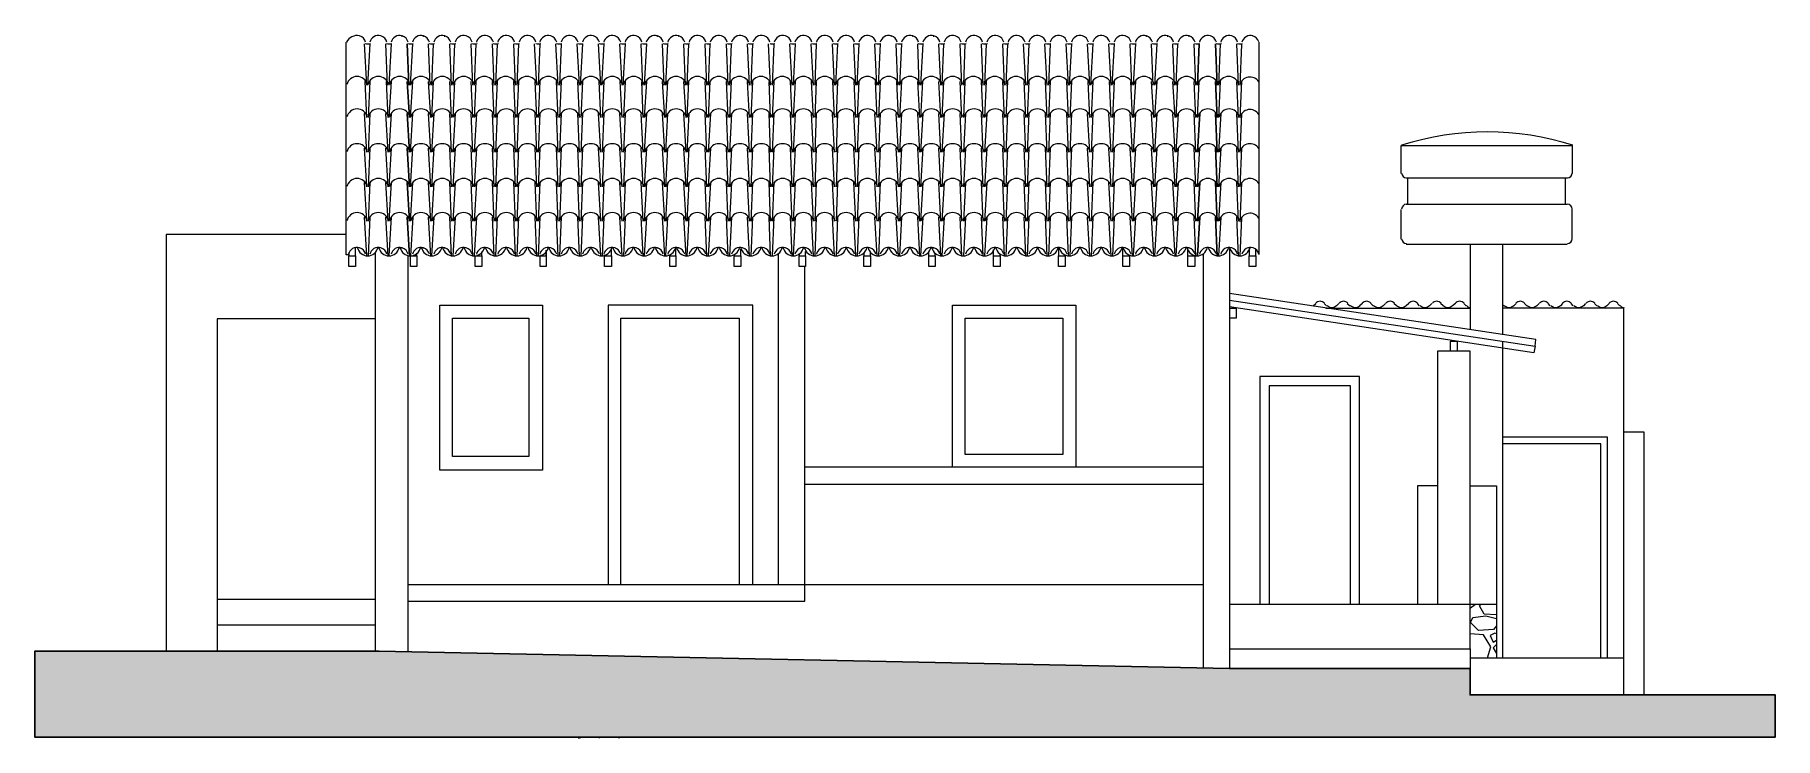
# Model space of a CAD drawing. Header units: millimetres. Extents: x 8329 to 21574, y -433 to 4921.
import ezdxf

# ---------------------------------------------------------------- set-up
doc = ezdxf.new("R2010")
doc.units = ezdxf.units.MM
for name, color, linetype, lineweight in [('A-ALV-___-___-EXI', 250, 'Continuous', 25), ('A-BAS-___-___-EXI', 250, 'Continuous', 25), ('A-CDA-___-___-EXI', 250, 'Continuous', 25), ('A-COB-___-___-EXI', 250, 'Continuous', 25), ('A-ESC-___-___-EXI', 250, 'Continuous', 25), ('A-JAN-___-___-EXI', 250, 'Continuous', 25), ('A-POR-___-___-EXI', 250, 'Continuous', 25)]:
    doc.layers.add(name, color=color, linetype=linetype, lineweight=lineweight)

msp = doc.modelspace()

# ---------------------------------------------------------------- hatches: boundary and pattern name
at = {"layer": 'A-BAS-___-___-EXI', "true_color": 0xcb9898}
msp.add_hatch(color=253, dxfattribs=at).paths.add_polyline_path([(21574, -424), (21574, -104), (19252, -104), (19252, 97), (17421, 97), (10950, 229), (8329, 229), (8329, -424)])

# ---------------------------------------------------------------- linework, layer by layer
at = {"layer": 'A-ALV-___-___-EXI', "color": 28, "lineweight": 15}
for p, q in [((10920, 3264), (10920, 229)), ((11168, 3238), (11168, 229)), ((13989, 737), (13989, 3259)), ((17220, 3255), (17220, 101)), ((17421, 3293), (17421, 97)), ((19499, 2589), (19499, 178)), ((17220, 1629), (14190, 1629)), ((17220, 1497), (14190, 1497)), ((11168, 737), (14190, 737)), ((14070, 737), (17220, 737)), ((19252, 246), (19252, 97)), ((19252, 178), (20421, 178)), ((12466, -433), (12493, -424)), ((12623, -424), (12623, -433)), ((12781, -433), (12754, -424))]:
    msp.add_line(p, q, dxfattribs=at)
at = {"layer": 'A-ALV-___-___-EXI', "color": 28, "lineweight": 15, "flags": 128}
for points in [[(10698, 3400), (9328, 3400), (9328, 229)], [(11168, 609), (14190, 609), (14190, 3157)], [(20421, -104), (20421, 1898), (20421, 2841), (19499, 2841)], [(10920, 2760), (9717, 2760), (9717, 229)], [(17421, 246), (19252, 246), (19252, 2512), (19004, 2512), (19004, 587)], [(20421, 1898), (20575, 1898), (20575, -104)], [(19004, 1488), (18851, 1488), (18851, 587)], [(19252, 1488), (19452, 1488), (19452, 178)], [(17421, 587), (19252, 587), (19452, 587)], [(19252, 558), (19256, 558), (19294, 587)], [(19452, 506), (19358, 511), (19324, 575), (19337, 587)], [(19452, 421), (19431, 395), (19316, 387), (19256, 447), (19273, 485), (19371, 498), (19452, 477)], [(19384, 178), (19410, 263), (19354, 353), (19252, 361)], [(19452, 361), (19440, 366), (19405, 348), (19427, 297), (19452, 314)], [(19452, 280), (19427, 255), (19452, 212)]]:
    msp.add_lwpolyline(points, dxfattribs=at)
at = {"layer": 'A-BAS-___-___-EXI'}
msp.add_lwpolyline([(19252, 97), (17421, 97), (10950, 229), (8329, 229), (8329, -424), (21574, -424), (21574, -104), (19252, -104)], close=True, dxfattribs=at)
at = {"layer": 'A-CDA-___-___-EXI', "color": 28, "lineweight": 15}
for p, q in [((18765, 3831), (19990, 3831)), ((18778, 3631), (18778, 3831)), ((19977, 3631), (19977, 3831)), ((18727, 3366), (18727, 3592)), ((18765, 3631), (19990, 3631)), ((20029, 3366), (20029, 3592)), ((18765, 3328), (19990, 3328)), ((19252, 3328), (19252, 2675)), ((19499, 3328), (19499, 2636))]:
    msp.add_line(p, q, dxfattribs=at)
at = {"layer": 'A-CDA-___-___-EXI', "color": 28, "lineweight": 15, "flags": 128}
msp.add_lwpolyline([(18727, 3865), (18727, 4079), (20029, 4079), (20029, 3865)], dxfattribs=at)
at = {"layer": 'A-CDA-___-___-EXI', "color": 18, "lineweight": 9}
for points in [[(20033, 4081), (19609, 4215), (19155, 4215), (18731, 4081)], [(18731, 3868), (18731, 3848), (18747, 3831), (18767, 3831)], [(19992, 3831), (20012, 3831), (20029, 3848), (20029, 3868)], [(18767, 3631), (18747, 3631), (18731, 3614), (18731, 3594)], [(20029, 3594), (20029, 3614), (20012, 3631), (19992, 3631)], [(18731, 3368), (18731, 3348), (18747, 3332), (18767, 3332)], [(19992, 3332), (20012, 3332), (20029, 3348), (20029, 3368)]]:
    msp.add_open_spline(points, degree=3, dxfattribs=at)
at = {"layer": 'A-COB-___-___-EXI', "color": 28, "lineweight": 15}
for p, q in [((11121, 4911), (11125, 4911)), ((11283, 4911), (11287, 4911)), ((11445, 4911), (11450, 4911)), ((13063, 4911), (13067, 4911)), ((13225, 4911), (13229, 4911)), ((14843, 4911), (14847, 4911)), ((15005, 4911), (15009, 4911)), ((15167, 4911), (15171, 4911)), ((16785, 4911), (16789, 4911)), ((16947, 4911), (16951, 4911)), ((17109, 4911), (17113, 4911)), ((10856, 4536), (10839, 4851)), ((10865, 4536), (10882, 4851)), ((11014, 4536), (11001, 4851)), ((11027, 4536), (11044, 4851)), ((11189, 4536), (11206, 4851)), ((11339, 4536), (11326, 4851)), ((11351, 4536), (11364, 4851)), ((11501, 4536), (11488, 4851)), ((11514, 4536), (11526, 4851)), ((11663, 4536), (11650, 4851)), ((11676, 4536), (11689, 4851)), ((11825, 4536), (11812, 4851)), ((11838, 4536), (11851, 4851)), ((11987, 4536), (11975, 4851)), ((12000, 4536), (12013, 4851)), ((12149, 4536), (12132, 4851)), ((12162, 4536), (12175, 4851)), ((12312, 4536), (12295, 4851)), ((12324, 4536), (12337, 4851)), ((12474, 4536), (12457, 4851)), ((12482, 4536), (12499, 4851)), ((12636, 4536), (12619, 4851)), ((12645, 4536), (12662, 4851)), ((12798, 4536), (12781, 4851)), ((12807, 4536), (12824, 4851)), ((12956, 4536), (12943, 4851)), ((12969, 4536), (12986, 4851)), ((13118, 4536), (13106, 4851)), ((13131, 4536), (13148, 4851)), ((13281, 4536), (13268, 4851)), ((13293, 4536), (13306, 4851)), ((13443, 4536), (13430, 4851)), ((13456, 4536), (13468, 4851)), ((13605, 4536), (13592, 4851)), ((13618, 4536), (13631, 4851)), ((13767, 4536), (13754, 4851)), ((13780, 4536), (13793, 4851)), ((13929, 4536), (13912, 4851)), ((13942, 4536), (13955, 4851)), ((14092, 4536), (14074, 4851)), ((14104, 4536), (14117, 4851)), ((14254, 4536), (14237, 4851)), ((14267, 4536), (14279, 4851)), ((14416, 4536), (14399, 4851)), ((14424, 4536), (14441, 4851)), ((14578, 4536), (14561, 4851)), ((14587, 4536), (14604, 4851)), ((14736, 4536), (14723, 4851)), ((14749, 4536), (14766, 4851)), ((14898, 4536), (14885, 4851)), ((14911, 4536), (14928, 4851)), ((15060, 4536), (15048, 4851)), ((15073, 4536), (15090, 4851)), ((15223, 4536), (15210, 4851)), ((15235, 4536), (15248, 4851)), ((15385, 4536), (15372, 4851)), ((15398, 4536), (15410, 4851)), ((15547, 4536), (15534, 4851)), ((15560, 4536), (15573, 4851)), ((15709, 4536), (15696, 4851)), ((15722, 4536), (15735, 4851)), ((15871, 4536), (15854, 4851)), ((15884, 4536), (15897, 4851)), ((16034, 4536), (16016, 4851)), ((16046, 4536), (16059, 4851)), ((16196, 4536), (16179, 4851)), ((16204, 4536), (16221, 4851)), ((16358, 4536), (16341, 4851)), ((16366, 4536), (16384, 4851)), ((16520, 4536), (16503, 4851)), ((16529, 4536), (16546, 4851)), ((16678, 4536), (16665, 4851)), ((16691, 4536), (16708, 4851)), ((16840, 4536), (16827, 4851)), ((16853, 4536), (16870, 4851)), ((17002, 4536), (16990, 4851)), ((17015, 4536), (17028, 4851)), ((17165, 4536), (17152, 4851)), ((17340, 4536), (17352, 4851)), ((17489, 4536), (17476, 4851)), ((17502, 4536), (17515, 4847)), ((10856, 4292), (10843, 4565)), ((10869, 4292), (10882, 4565)), ((11018, 4292), (11006, 4565)), ((11027, 4292), (11044, 4565)), ((11189, 4292), (11206, 4565)), ((11343, 4292), (11326, 4565)), ((11351, 4292), (11364, 4565)), ((11501, 4292), (11488, 4565)), ((11514, 4292), (11526, 4565)), ((11663, 4292), (11650, 4565)), ((11676, 4292), (11689, 4565)), ((11825, 4292), (11812, 4565)), ((11838, 4292), (11851, 4565)), ((11987, 4292), (11975, 4565)), ((12000, 4292), (12013, 4565)), ((12149, 4292), (12137, 4565)), ((12162, 4292), (12175, 4565)), ((12312, 4292), (12299, 4565)), ((12324, 4292), (12337, 4565)), ((12474, 4292), (12461, 4565)), ((12487, 4292), (12499, 4565)), ((12636, 4292), (12623, 4565)), ((12649, 4292), (12662, 4565)), ((12798, 4292), (12785, 4565)), ((12811, 4292), (12824, 4565)), ((12960, 4292), (12948, 4565)), ((12969, 4292), (12986, 4565)), ((13123, 4292), (13106, 4565)), ((13131, 4292), (13148, 4565)), ((13285, 4292), (13268, 4565)), ((13293, 4292), (13306, 4565)), ((13443, 4292), (13430, 4565)), ((13456, 4292), (13468, 4565)), ((13605, 4292), (13592, 4565)), ((13618, 4292), (13631, 4565)), ((13767, 4292), (13754, 4565)), ((13780, 4292), (13793, 4565)), ((13929, 4292), (13917, 4565)), ((13942, 4292), (13955, 4565)), ((14092, 4292), (14079, 4565)), ((14104, 4292), (14117, 4565)), ((14254, 4292), (14241, 4565)), ((14267, 4292), (14279, 4565)), ((14416, 4292), (14403, 4565)), ((14429, 4292), (14441, 4565)), ((14578, 4292), (14565, 4565)), ((14591, 4292), (14604, 4565)), ((14740, 4292), (14727, 4565)), ((14753, 4292), (14766, 4565)), ((14902, 4292), (14890, 4565)), ((14911, 4292), (14928, 4565)), ((15065, 4292), (15048, 4565)), ((15073, 4292), (15086, 4565)), ((15223, 4292), (15210, 4565)), ((15235, 4292), (15248, 4565)), ((15385, 4292), (15372, 4565)), ((15398, 4292), (15410, 4565)), ((15547, 4292), (15534, 4565)), ((15560, 4292), (15573, 4565)), ((15709, 4292), (15696, 4565)), ((15722, 4292), (15735, 4565)), ((15871, 4292), (15859, 4565)), ((15884, 4292), (15897, 4565)), ((16034, 4292), (16021, 4565)), ((16046, 4292), (16059, 4565)), ((16196, 4292), (16183, 4565)), ((16209, 4292), (16221, 4565)), ((16358, 4292), (16345, 4565)), ((16371, 4292), (16384, 4565)), ((16520, 4292), (16507, 4565)), ((16533, 4292), (16546, 4565)), ((16682, 4292), (16669, 4565)), ((16691, 4292), (16708, 4565)), ((16844, 4292), (16827, 4565)), ((16853, 4292), (16870, 4565)), ((17007, 4292), (16990, 4565)), ((17015, 4292), (17028, 4565)), ((17165, 4292), (17152, 4565)), ((17177, 4292), (17190, 4565)), ((17340, 4292), (17352, 4565)), ((17489, 4292), (17476, 4565)), ((17502, 4288), (17515, 4565)), ((10856, 4028), (10839, 4322)), ((10869, 4028), (10882, 4322)), ((11018, 4028), (11001, 4322)), ((11027, 4028), (11044, 4322)), ((11189, 4028), (11206, 4322)), ((11343, 4028), (11326, 4322)), ((11351, 4028), (11368, 4322)), ((11501, 4028), (11488, 4322)), ((11514, 4028), (11531, 4322)), ((11663, 4028), (11650, 4322)), ((11676, 4028), (11693, 4322)), ((11825, 4028), (11812, 4322)), ((11838, 4028), (11851, 4322)), ((11987, 4028), (11975, 4322)), ((12000, 4028), (12013, 4322)), ((12149, 4028), (12137, 4322)), ((12162, 4028), (12175, 4322)), ((12312, 4028), (12299, 4322)), ((12324, 4028), (12337, 4322)), ((12474, 4028), (12461, 4322)), ((12487, 4028), (12499, 4322)), ((12636, 4028), (12619, 4322)), ((12649, 4028), (12662, 4322)), ((12798, 4028), (12781, 4322)), ((12811, 4028), (12824, 4322)), ((12960, 4028), (12943, 4322)), ((12969, 4028), (12986, 4322)), ((13123, 4028), (13106, 4322)), ((13131, 4028), (13148, 4322)), ((13285, 4028), (13268, 4322)), ((13293, 4028), (13310, 4322)), ((13443, 4028), (13430, 4322)), ((13456, 4028), (13473, 4322)), ((13605, 4028), (13592, 4322)), ((13618, 4028), (13635, 4322)), ((13767, 4028), (13754, 4322)), ((13780, 4028), (13793, 4322)), ((13929, 4028), (13917, 4322)), ((13942, 4028), (13955, 4322)), ((14092, 4028), (14079, 4322)), ((14104, 4028), (14117, 4322)), ((14254, 4028), (14241, 4322)), ((14267, 4028), (14279, 4322)), ((14416, 4028), (14399, 4322)), ((14429, 4028), (14441, 4322)), ((14578, 4028), (14561, 4322)), ((14591, 4028), (14604, 4322)), ((14740, 4028), (14723, 4322)), ((14753, 4028), (14766, 4322)), ((14902, 4028), (14885, 4322)), ((14911, 4028), (14928, 4322)), ((15065, 4028), (15048, 4322)), ((15073, 4028), (15090, 4322)), ((15223, 4028), (15210, 4322)), ((15235, 4028), (15252, 4322)), ((15385, 4028), (15372, 4322)), ((15398, 4028), (15415, 4322)), ((15547, 4028), (15534, 4322)), ((15560, 4028), (15577, 4322)), ((15709, 4028), (15696, 4322)), ((15722, 4028), (15735, 4322)), ((15871, 4028), (15859, 4322)), ((15884, 4028), (15897, 4322)), ((16034, 4028), (16021, 4322)), ((16046, 4028), (16059, 4322)), ((16196, 4028), (16183, 4322)), ((16209, 4028), (16221, 4322)), ((16358, 4028), (16341, 4322)), ((16371, 4028), (16384, 4322)), ((16520, 4028), (16503, 4322)), ((16533, 4028), (16546, 4322)), ((16682, 4028), (16665, 4322)), ((16691, 4028), (16708, 4322)), ((16844, 4028), (16827, 4322)), ((16853, 4028), (16870, 4322)), ((17007, 4028), (16990, 4322)), ((17015, 4028), (17032, 4322)), ((17165, 4028), (17152, 4322)), ((17340, 4028), (17357, 4322)), ((17489, 4028), (17476, 4322)), ((17502, 4028), (17515, 4318)), ((10856, 3763), (10839, 4057)), ((10869, 3763), (10882, 4057)), ((11018, 3763), (11001, 4057)), ((11027, 3763), (11044, 4057)), ((11189, 3763), (11206, 4057)), ((11343, 3763), (11326, 4057)), ((11351, 3763), (11368, 4057)), ((11501, 3763), (11488, 4057)), ((11514, 3763), (11531, 4057)), ((11663, 3763), (11650, 4057)), ((11676, 3763), (11693, 4057)), ((11825, 3763), (11812, 4057)), ((11838, 3763), (11851, 4057)), ((11987, 3763), (11975, 4057)), ((12000, 3763), (12013, 4057)), ((12149, 3763), (12137, 4057)), ((12162, 3763), (12175, 4057)), ((12312, 3763), (12299, 4057)), ((12324, 3763), (12337, 4057)), ((12474, 3763), (12461, 4057)), ((12487, 3763), (12499, 4057)), ((12636, 3763), (12619, 4057)), ((12649, 3763), (12662, 4057)), ((12798, 3763), (12781, 4057)), ((12811, 3763), (12824, 4057)), ((12960, 3763), (12943, 4057)), ((12969, 3763), (12986, 4057)), ((13123, 3763), (13106, 4057)), ((13131, 3763), (13148, 4057)), ((13285, 3763), (13268, 4057)), ((13293, 3763), (13310, 4057)), ((13443, 3763), (13430, 4057)), ((13456, 3763), (13473, 4057)), ((13605, 3763), (13592, 4057)), ((13618, 3763), (13635, 4057)), ((13767, 3763), (13754, 4057)), ((13780, 3763), (13793, 4057)), ((13929, 3763), (13917, 4057)), ((13942, 3763), (13955, 4057)), ((14092, 3763), (14079, 4057)), ((14104, 3763), (14117, 4057)), ((14254, 3763), (14241, 4057)), ((14267, 3763), (14279, 4057)), ((14416, 3763), (14399, 4057)), ((14429, 3763), (14441, 4057)), ((14578, 3763), (14561, 4057)), ((14591, 3763), (14604, 4057)), ((14740, 3763), (14723, 4057)), ((14753, 3763), (14766, 4057)), ((14902, 3763), (14885, 4057)), ((14911, 3763), (14928, 4057)), ((15065, 3763), (15048, 4057)), ((15073, 3763), (15090, 4057)), ((15223, 3763), (15210, 4057)), ((15235, 3763), (15252, 4057)), ((15385, 3763), (15372, 4057)), ((15398, 3763), (15415, 4057)), ((15547, 3763), (15534, 4057)), ((15560, 3763), (15577, 4057)), ((15709, 3763), (15696, 4057)), ((15722, 3763), (15735, 4057)), ((15871, 3763), (15859, 4057)), ((15884, 3763), (15897, 4057)), ((16034, 3763), (16021, 4057)), ((16046, 3763), (16059, 4057)), ((16196, 3763), (16183, 4057)), ((16209, 3763), (16221, 4057)), ((16358, 3763), (16341, 4057)), ((16371, 3763), (16384, 4057)), ((16520, 3763), (16503, 4057)), ((16533, 3763), (16546, 4057)), ((16682, 3763), (16665, 4057)), ((16691, 3763), (16708, 4057)), ((16844, 3763), (16827, 4057)), ((16853, 3763), (16870, 4057)), ((17007, 3763), (16990, 4057)), ((17015, 3763), (17032, 4057)), ((17165, 3763), (17152, 4057)), ((17177, 3763), (17194, 4057)), ((17340, 3763), (17357, 4057)), ((17489, 3763), (17476, 4057)), ((17502, 3763), (17515, 4057)), ((10856, 3503), (10839, 3797)), ((10869, 3503), (10882, 3797)), ((11018, 3503), (11001, 3797)), ((11027, 3503), (11044, 3797)), ((11189, 3503), (11206, 3797)), ((11343, 3503), (11326, 3797)), ((11351, 3503), (11368, 3797)), ((11501, 3503), (11488, 3797)), ((11514, 3503), (11531, 3797)), ((11663, 3503), (11650, 3797)), ((11676, 3503), (11693, 3797)), ((11825, 3503), (11812, 3797)), ((11838, 3503), (11851, 3797)), ((11987, 3503), (11975, 3797)), ((12000, 3503), (12013, 3797)), ((12149, 3503), (12137, 3797)), ((12162, 3503), (12175, 3797)), ((12312, 3503), (12299, 3797)), ((12324, 3503), (12337, 3797)), ((12474, 3503), (12461, 3797)), ((12487, 3503), (12499, 3797)), ((12636, 3503), (12619, 3797)), ((12649, 3503), (12662, 3797)), ((12798, 3503), (12781, 3797)), ((12811, 3503), (12824, 3797)), ((12960, 3503), (12943, 3797)), ((12969, 3503), (12986, 3797)), ((13123, 3503), (13106, 3797)), ((13131, 3503), (13148, 3797)), ((13285, 3503), (13268, 3797)), ((13293, 3503), (13310, 3797)), ((13443, 3503), (13430, 3797)), ((13456, 3503), (13473, 3797)), ((13605, 3503), (13592, 3797)), ((13618, 3503), (13635, 3797)), ((13767, 3503), (13754, 3797)), ((13780, 3503), (13793, 3797)), ((13929, 3503), (13917, 3797)), ((13942, 3503), (13955, 3797)), ((14092, 3503), (14079, 3797)), ((14104, 3503), (14117, 3797)), ((14254, 3503), (14241, 3797)), ((14267, 3503), (14279, 3797)), ((14416, 3503), (14399, 3797)), ((14429, 3503), (14441, 3797)), ((14578, 3503), (14561, 3797)), ((14591, 3503), (14604, 3797)), ((14740, 3503), (14723, 3797)), ((14753, 3503), (14766, 3797)), ((14902, 3503), (14885, 3797)), ((14911, 3503), (14928, 3797)), ((15065, 3503), (15048, 3797)), ((15073, 3503), (15090, 3797)), ((15223, 3503), (15210, 3797)), ((15235, 3503), (15252, 3797)), ((15385, 3503), (15372, 3797)), ((15398, 3503), (15415, 3797)), ((15547, 3503), (15534, 3797)), ((15560, 3503), (15577, 3797)), ((15709, 3503), (15696, 3797)), ((15722, 3503), (15735, 3797)), ((15871, 3503), (15859, 3797)), ((15884, 3503), (15897, 3797)), ((16034, 3503), (16021, 3797)), ((16046, 3503), (16059, 3797)), ((16196, 3503), (16183, 3797)), ((16209, 3503), (16221, 3797)), ((16358, 3503), (16341, 3797)), ((16371, 3503), (16384, 3797)), ((16520, 3503), (16503, 3797)), ((16533, 3503), (16546, 3797)), ((16682, 3503), (16665, 3797)), ((16691, 3503), (16708, 3797)), ((16844, 3503), (16827, 3797)), ((16853, 3503), (16870, 3797)), ((17007, 3503), (16990, 3797)), ((17015, 3503), (17032, 3797)), ((17165, 3503), (17152, 3797)), ((17340, 3503), (17357, 3797)), ((17489, 3503), (17476, 3797)), ((17502, 3498), (17515, 3793)), ((10856, 3238), (10839, 3533)), ((10869, 3238), (10882, 3533)), ((11018, 3238), (11001, 3533)), ((11027, 3238), (11044, 3533)), ((11343, 3238), (11326, 3533)), ((11351, 3238), (11368, 3533)), ((11501, 3238), (11488, 3533)), ((11514, 3238), (11531, 3533)), ((11663, 3238), (11650, 3533)), ((11676, 3238), (11693, 3533)), ((11825, 3238), (11812, 3533)), ((11838, 3238), (11851, 3533)), ((11987, 3238), (11975, 3533)), ((12000, 3238), (12013, 3533)), ((12149, 3238), (12137, 3533)), ((12162, 3238), (12175, 3533)), ((12312, 3238), (12299, 3533)), ((12324, 3238), (12337, 3533)), ((12474, 3238), (12461, 3533)), ((12487, 3238), (12499, 3533)), ((12636, 3238), (12619, 3533)), ((12649, 3238), (12662, 3533)), ((12798, 3238), (12781, 3533)), ((12811, 3238), (12824, 3533)), ((12960, 3238), (12943, 3533)), ((12969, 3238), (12986, 3533)), ((13123, 3238), (13106, 3533)), ((13131, 3238), (13148, 3533)), ((13285, 3238), (13268, 3533)), ((13293, 3238), (13310, 3533)), ((13443, 3238), (13430, 3533)), ((13456, 3238), (13473, 3533)), ((13605, 3238), (13592, 3533)), ((13618, 3238), (13635, 3533)), ((13767, 3238), (13754, 3533)), ((13780, 3238), (13793, 3533)), ((13929, 3238), (13917, 3533)), ((13942, 3238), (13955, 3533)), ((14092, 3238), (14079, 3533)), ((14104, 3238), (14117, 3533)), ((14254, 3238), (14241, 3533)), ((14267, 3238), (14279, 3533)), ((14416, 3238), (14399, 3533)), ((14429, 3238), (14441, 3533)), ((14578, 3238), (14561, 3533)), ((14591, 3238), (14604, 3533)), ((14740, 3238), (14723, 3533)), ((14753, 3238), (14766, 3533)), ((14902, 3238), (14885, 3533)), ((14911, 3238), (14928, 3533)), ((15065, 3238), (15048, 3533)), ((15073, 3238), (15090, 3533)), ((15223, 3238), (15210, 3533)), ((15235, 3238), (15252, 3533)), ((15385, 3238), (15372, 3533)), ((15398, 3238), (15415, 3533)), ((15547, 3238), (15534, 3533)), ((15560, 3238), (15577, 3533)), ((15709, 3238), (15696, 3533)), ((15722, 3238), (15735, 3533)), ((15871, 3238), (15859, 3533)), ((15884, 3238), (15897, 3533)), ((16034, 3238), (16021, 3533)), ((16046, 3238), (16059, 3533)), ((16196, 3238), (16183, 3533)), ((16209, 3238), (16221, 3533)), ((16358, 3238), (16341, 3533)), ((16371, 3238), (16384, 3533)), ((16520, 3238), (16503, 3533)), ((16533, 3238), (16546, 3533)), ((16682, 3238), (16665, 3533)), ((16691, 3238), (16708, 3533)), ((16844, 3238), (16827, 3533)), ((16853, 3238), (16870, 3533)), ((17007, 3238), (16990, 3533)), ((17015, 3238), (17032, 3533)), ((17165, 3238), (17152, 3533)), ((17340, 3238), (17357, 3533)), ((17489, 3238), (17476, 3533)), ((17502, 3238), (17515, 3528)), ((10771, 3238), (10771, 3298)), ((11121, 3298), (11125, 3298)), ((11236, 3238), (11236, 3259)), ((11283, 3298), (11287, 3298)), ((11445, 3298), (11450, 3298)), ((11731, 3238), (11731, 3268)), ((12717, 3238), (12717, 3298)), ((13063, 3298), (13067, 3298)), ((13208, 3238), (13208, 3302)), ((13225, 3298), (13229, 3298)), ((13703, 3238), (13703, 3289)), ((14194, 3238), (14194, 3272)), ((14689, 3238), (14689, 3264)), ((14843, 3298), (14847, 3298)), ((15005, 3298), (15009, 3298)), ((15167, 3298), (15171, 3298)), ((15180, 3238), (15180, 3255)), ((15675, 3238), (15675, 3251)), ((16170, 3238), (16170, 3247)), ((16661, 3238), (16661, 3242)), ((16785, 3298), (16789, 3298)), ((16947, 3298), (16951, 3298)), ((17109, 3298), (17113, 3298)), ((17156, 3238), (17156, 3242)), ((17621, 3238), (17621, 3285)), ((18057, 2858), (18078, 2875)), ((18142, 2875), (18159, 2858)), ((18155, 2841), (19252, 2841)), ((18236, 2858), (18253, 2875)), ((18317, 2875), (18338, 2858)), ((18432, 2875), (18411, 2858)), ((18513, 2858), (18496, 2875)), ((18607, 2875), (18590, 2858)), ((18693, 2858), (18671, 2875)), ((18786, 2875), (18765, 2858)), ((18868, 2858), (18851, 2875)), ((18961, 2875), (18944, 2858)), ((19047, 2858), (19026, 2875)), ((19141, 2875), (19119, 2858)), ((19222, 2858), (19205, 2875)), ((19508, 2858), (19499, 2867)), ((19602, 2875), (19585, 2858)), ((19683, 2858), (19666, 2875)), ((19777, 2875), (19760, 2858)), ((19862, 2858), (19845, 2875)), ((19956, 2875), (19939, 2858)), ((20037, 2858), (20020, 2875)), ((20131, 2875), (20114, 2858)), ((20216, 2858), (20199, 2875)), ((20310, 2875), (20293, 2858)), ((20391, 2858), (20374, 2875))]:
    msp.add_line(p, q, dxfattribs=at)
at = {"layer": 'A-COB-___-___-EXI', "color": 28, "lineweight": 15, "flags": 128}
for points in [[(10715, 3247), (10698, 3247), (10698, 4864)], [(17643, 3251), (17647, 3251), (17647, 4864)], [(11206, 3533), (11189, 3238), (11236, 3238), (11236, 3157), (11189, 3157), (11189, 3238)], [(10720, 3264), (10720, 3238), (10771, 3238), (10771, 3157), (10720, 3157), (10720, 3238)], [(12175, 3238), (12222, 3238), (12222, 3157), (12175, 3157), (12175, 3238), (12175, 3242)], [(12666, 3242), (12666, 3238), (12717, 3238), (12717, 3157), (12666, 3157), (12666, 3238)], [(13161, 3247), (13161, 3238), (13208, 3238), (13208, 3157), (13161, 3157), (13161, 3238)], [(13652, 3251), (13652, 3238), (13703, 3238), (13703, 3157), (13652, 3157), (13652, 3238)], [(14147, 3255), (14147, 3238), (14194, 3238), (14194, 3157), (14147, 3157), (14147, 3238)], [(14638, 3264), (14638, 3238), (14689, 3238), (14689, 3157), (14638, 3157), (14638, 3238)], [(15133, 3238), (15180, 3238), (15180, 3157), (15133, 3157), (15133, 3238), (15133, 3272)], [(15624, 3238), (15675, 3238), (15675, 3157), (15624, 3157), (15624, 3238), (15624, 3285)], [(16119, 3302), (16119, 3238), (16170, 3238), (16170, 3157), (16119, 3157), (16119, 3238)], [(16610, 3238), (16661, 3238), (16661, 3157), (16610, 3157), (16610, 3238), (16610, 3302)], [(17105, 3238), (17156, 3238), (17156, 3157), (17105, 3157), (17105, 3238), (17105, 3281)], [(17570, 3302), (17570, 3238), (17621, 3238), (17621, 3157), (17570, 3157), (17570, 3238)], [(17421, 2901), (19747, 2551), (19751, 2602), (17421, 2952)], [(19747, 2551), (19738, 2500), (17421, 2850)], [(17421, 2841), (17472, 2841), (17472, 2764), (17421, 2764)]]:
    msp.add_lwpolyline(points, dxfattribs=at)
for points in [[(11164, 4851), (11176, 4536)], [(17190, 4851), (17177, 4536)], [(17314, 4851), (17327, 4536)], [(11164, 4565), (11181, 4292)], [(17314, 4565), (17327, 4292)], [(11164, 4322), (11181, 4028)], [(17194, 4322), (17177, 4028)], [(17314, 4322), (17327, 4028)], [(11164, 4057), (11181, 3763)], [(17314, 4057), (17327, 3763)], [(11164, 3797), (11181, 3503)], [(17194, 3797), (17177, 3503)], [(17314, 3797), (17327, 3503)], [(11164, 3533), (11181, 3238)], [(17194, 3533), (17177, 3238)], [(17314, 3533), (17327, 3238)], [(11680, 3238), (11731, 3238), (11731, 3157), (11680, 3157)], [(12222, 3281), (12222, 3238)], [(19102, 2589), (19154, 2589), (19154, 2512), (19102, 2512)]]:
    msp.add_lwpolyline(points, close=True, dxfattribs=at)
at = {"layer": 'A-COB-___-___-EXI', "color": 18, "lineweight": 9}
for points in [[(10801, 4914), (10760, 4921), (10720, 4901), (10701, 4865)], [(10801, 4914), (10760, 4921), (10720, 4901), (10701, 4865)], [(10801, 4914), (10760, 4921), (10720, 4901), (10701, 4865)], [(10801, 4914), (10760, 4921), (10720, 4901), (10701, 4865)], [(10801, 4912), (10801, 4913), (10800, 4913), (10800, 4913)], [(10846, 4864), (10841, 4887), (10824, 4905), (10801, 4912)], [(10846, 4864), (10841, 4887), (10824, 4905), (10801, 4912)], [(10802, 4916), (10802, 4916), (10802, 4915), (10802, 4915)], [(10910, 4906), (10894, 4897), (10883, 4882), (10879, 4864)], [(10910, 4906), (10894, 4897), (10883, 4882), (10879, 4864)], [(10910, 4906), (10894, 4897), (10883, 4882), (10879, 4864)], [(10910, 4906), (10894, 4897), (10883, 4882), (10879, 4864)], [(10962, 4913), (10945, 4918), (10926, 4916), (10910, 4906)], [(10962, 4913), (10945, 4918), (10926, 4916), (10910, 4906)], [(10962, 4913), (10945, 4918), (10926, 4916), (10910, 4906)], [(10962, 4913), (10945, 4918), (10926, 4916), (10910, 4906)], [(10963, 4912), (10963, 4913), (10963, 4913), (10962, 4913)], [(10963, 4912), (10963, 4913), (10963, 4913), (10962, 4913)], [(11008, 4864), (11003, 4887), (10986, 4905), (10963, 4912)], [(11008, 4864), (11003, 4887), (10986, 4905), (10963, 4912)], [(11008, 4864), (11003, 4887), (10986, 4905), (10963, 4912)], [(11008, 4864), (11003, 4887), (10986, 4905), (10963, 4912)], [(10965, 4916), (10965, 4916), (10965, 4915), (10965, 4915)], [(10965, 4916), (10965, 4916), (10965, 4915), (10965, 4915)], [(11072, 4906), (11057, 4897), (11045, 4882), (11041, 4864)], [(11072, 4906), (11057, 4897), (11045, 4882), (11041, 4864)], [(11124, 4913), (11107, 4918), (11088, 4916), (11072, 4906)], [(11124, 4913), (11107, 4918), (11088, 4916), (11072, 4906)], [(11126, 4912), (11125, 4913), (11125, 4913), (11124, 4913)], [(11170, 4864), (11165, 4887), (11148, 4905), (11126, 4912)], [(11170, 4864), (11165, 4887), (11148, 4905), (11126, 4912)], [(11127, 4916), (11127, 4916), (11127, 4915), (11127, 4915)], [(11235, 4906), (11219, 4897), (11208, 4882), (11204, 4864)], [(11235, 4906), (11219, 4897), (11208, 4882), (11204, 4864)], [(11287, 4913), (11269, 4918), (11250, 4916), (11235, 4906)], [(11287, 4913), (11269, 4918), (11250, 4916), (11235, 4906)], [(11288, 4912), (11287, 4913), (11287, 4913), (11287, 4913)], [(11333, 4864), (11327, 4887), (11310, 4905), (11288, 4912)], [(11333, 4864), (11327, 4887), (11310, 4905), (11288, 4912)], [(11289, 4916), (11289, 4916), (11289, 4915), (11289, 4915)], [(11397, 4906), (11381, 4897), (11370, 4882), (11366, 4864)], [(11397, 4906), (11381, 4897), (11370, 4882), (11366, 4864)], [(11449, 4913), (11431, 4918), (11412, 4916), (11397, 4906)], [(11449, 4913), (11431, 4918), (11412, 4916), (11397, 4906)], [(11450, 4912), (11450, 4913), (11449, 4913), (11449, 4913)], [(11495, 4864), (11489, 4887), (11472, 4905), (11450, 4912)], [(11495, 4864), (11489, 4887), (11472, 4905), (11450, 4912)], [(11451, 4916), (11451, 4916), (11451, 4915), (11451, 4915)], [(11559, 4906), (11543, 4897), (11532, 4882), (11528, 4864)], [(11559, 4906), (11543, 4897), (11532, 4882), (11528, 4864)], [(11611, 4913), (11594, 4918), (11575, 4916), (11559, 4906)], [(11611, 4913), (11594, 4918), (11575, 4916), (11559, 4906)], [(11612, 4912), (11612, 4913), (11611, 4913), (11611, 4913)], [(11657, 4864), (11652, 4887), (11635, 4905), (11612, 4912)], [(11657, 4864), (11652, 4887), (11635, 4905), (11612, 4912)], [(11613, 4916), (11613, 4916), (11613, 4915), (11613, 4915)], [(11721, 4906), (11705, 4897), (11694, 4882), (11690, 4864)], [(11721, 4906), (11705, 4897), (11694, 4882), (11690, 4864)], [(11773, 4913), (11756, 4918), (11737, 4916), (11721, 4906)], [(11773, 4913), (11756, 4918), (11737, 4916), (11721, 4906)], [(11774, 4912), (11774, 4913), (11774, 4913), (11773, 4913)], [(11819, 4864), (11814, 4887), (11797, 4905), (11774, 4912)], [(11819, 4864), (11814, 4887), (11797, 4905), (11774, 4912)], [(11776, 4916), (11776, 4916), (11776, 4915), (11776, 4915)], [(11883, 4906), (11868, 4897), (11856, 4882), (11852, 4864)], [(11883, 4906), (11868, 4897), (11856, 4882), (11852, 4864)], [(11935, 4913), (11918, 4918), (11899, 4916), (11883, 4906)], [(11935, 4913), (11918, 4918), (11899, 4916), (11883, 4906)], [(11937, 4912), (11936, 4913), (11936, 4913), (11935, 4913)], [(11981, 4864), (11976, 4887), (11959, 4905), (11937, 4912)], [(11981, 4864), (11976, 4887), (11959, 4905), (11937, 4912)], [(11938, 4916), (11938, 4916), (11938, 4915), (11938, 4915)], [(12045, 4906), (12030, 4897), (12019, 4882), (12015, 4864)], [(12045, 4906), (12030, 4897), (12019, 4882), (12015, 4864)], [(12098, 4913), (12080, 4918), (12061, 4916), (12045, 4906)], [(12098, 4913), (12080, 4918), (12061, 4916), (12045, 4906)], [(12096, 4916), (12096, 4916), (12096, 4915), (12096, 4915)], [(12099, 4912), (12098, 4913), (12098, 4913), (12098, 4913)], [(12143, 4864), (12138, 4887), (12121, 4905), (12099, 4912)], [(12143, 4864), (12138, 4887), (12121, 4905), (12099, 4912)], [(12203, 4906), (12188, 4897), (12176, 4882), (12172, 4864)], [(12203, 4906), (12188, 4897), (12176, 4882), (12172, 4864)], [(12256, 4913), (12238, 4918), (12219, 4916), (12203, 4906)], [(12256, 4913), (12238, 4918), (12219, 4916), (12203, 4906)], [(12257, 4912), (12256, 4913), (12256, 4913), (12256, 4913)], [(12301, 4864), (12296, 4887), (12279, 4905), (12257, 4912)], [(12301, 4864), (12296, 4887), (12279, 4905), (12257, 4912)], [(12258, 4916), (12258, 4916), (12258, 4915), (12258, 4915)], [(12366, 4906), (12350, 4897), (12339, 4882), (12335, 4864)], [(12366, 4906), (12350, 4897), (12339, 4882), (12335, 4864)], [(12418, 4913), (12400, 4918), (12381, 4916), (12366, 4906)], [(12418, 4913), (12400, 4918), (12381, 4916), (12366, 4906)], [(12419, 4912), (12418, 4913), (12418, 4913), (12418, 4913)], [(12464, 4864), (12458, 4887), (12441, 4905), (12419, 4912)], [(12464, 4864), (12458, 4887), (12441, 4905), (12419, 4912)], [(12420, 4916), (12420, 4916), (12420, 4915), (12420, 4915)], [(12528, 4906), (12512, 4897), (12501, 4882), (12497, 4864)], [(12528, 4906), (12512, 4897), (12501, 4882), (12497, 4864)], [(12580, 4913), (12562, 4918), (12543, 4916), (12528, 4906)], [(12580, 4913), (12562, 4918), (12543, 4916), (12528, 4906)], [(12581, 4912), (12581, 4913), (12580, 4913), (12580, 4913)], [(12626, 4864), (12620, 4887), (12603, 4905), (12581, 4912)], [(12626, 4864), (12620, 4887), (12603, 4905), (12581, 4912)], [(12582, 4916), (12582, 4916), (12582, 4915), (12582, 4915)], [(12690, 4906), (12674, 4897), (12663, 4882), (12659, 4864)], [(12690, 4906), (12674, 4897), (12663, 4882), (12659, 4864)], [(12742, 4913), (12725, 4918), (12706, 4916), (12690, 4906)], [(12742, 4913), (12725, 4918), (12706, 4916), (12690, 4906)], [(12743, 4912), (12743, 4913), (12742, 4913), (12742, 4913)], [(12788, 4864), (12783, 4887), (12766, 4905), (12743, 4912)], [(12788, 4864), (12783, 4887), (12766, 4905), (12743, 4912)], [(12744, 4916), (12744, 4916), (12744, 4915), (12745, 4915)], [(12852, 4906), (12836, 4897), (12825, 4882), (12821, 4864)], [(12852, 4906), (12836, 4897), (12825, 4882), (12821, 4864)], [(12904, 4913), (12887, 4918), (12868, 4916), (12852, 4906)], [(12904, 4913), (12887, 4918), (12868, 4916), (12852, 4906)], [(12905, 4912), (12905, 4913), (12905, 4913), (12904, 4913)], [(12950, 4864), (12945, 4887), (12928, 4905), (12905, 4912)], [(12950, 4864), (12945, 4887), (12928, 4905), (12905, 4912)], [(12907, 4916), (12907, 4916), (12907, 4915), (12907, 4915)], [(13014, 4906), (12999, 4897), (12987, 4882), (12983, 4864)], [(13014, 4906), (12999, 4897), (12987, 4882), (12983, 4864)], [(13066, 4913), (13049, 4918), (13030, 4916), (13014, 4906)], [(13066, 4913), (13049, 4918), (13030, 4916), (13014, 4906)], [(13068, 4912), (13067, 4913), (13067, 4913), (13066, 4913)], [(13112, 4864), (13107, 4887), (13090, 4905), (13068, 4912)], [(13112, 4864), (13107, 4887), (13090, 4905), (13068, 4912)], [(13069, 4916), (13069, 4916), (13069, 4915), (13069, 4915)], [(13177, 4906), (13161, 4897), (13150, 4882), (13146, 4864)], [(13177, 4906), (13161, 4897), (13150, 4882), (13146, 4864)], [(13229, 4913), (13211, 4918), (13192, 4916), (13177, 4906)], [(13229, 4913), (13211, 4918), (13192, 4916), (13177, 4906)], [(13230, 4912), (13229, 4913), (13229, 4913), (13229, 4913)], [(13275, 4864), (13269, 4887), (13252, 4905), (13230, 4912)], [(13275, 4864), (13269, 4887), (13252, 4905), (13230, 4912)], [(13231, 4916), (13231, 4916), (13231, 4915), (13231, 4915)], [(13339, 4906), (13323, 4897), (13312, 4882), (13308, 4864)], [(13339, 4906), (13323, 4897), (13312, 4882), (13308, 4864)], [(13391, 4913), (13373, 4918), (13354, 4916), (13339, 4906)], [(13391, 4913), (13373, 4918), (13354, 4916), (13339, 4906)], [(13392, 4912), (13392, 4913), (13391, 4913), (13391, 4913)], [(13437, 4864), (13431, 4887), (13414, 4905), (13392, 4912)], [(13437, 4864), (13431, 4887), (13414, 4905), (13392, 4912)], [(13393, 4916), (13393, 4916), (13393, 4915), (13393, 4915)], [(13501, 4906), (13485, 4897), (13474, 4882), (13470, 4864)], [(13501, 4906), (13485, 4897), (13474, 4882), (13470, 4864)], [(13553, 4913), (13536, 4918), (13517, 4916), (13501, 4906)], [(13553, 4913), (13536, 4918), (13517, 4916), (13501, 4906)], [(13554, 4912), (13554, 4913), (13553, 4913), (13553, 4913)], [(13599, 4864), (13594, 4887), (13577, 4905), (13554, 4912)], [(13599, 4864), (13594, 4887), (13577, 4905), (13554, 4912)], [(13555, 4916), (13555, 4916), (13555, 4915), (13555, 4915)], [(13663, 4906), (13647, 4897), (13636, 4882), (13632, 4864)], [(13663, 4906), (13647, 4897), (13636, 4882), (13632, 4864)], [(13715, 4913), (13698, 4918), (13679, 4916), (13663, 4906)], [(13715, 4913), (13698, 4918), (13679, 4916), (13663, 4906)], [(13716, 4912), (13716, 4913), (13716, 4913), (13715, 4913)], [(13761, 4864), (13756, 4887), (13739, 4905), (13716, 4912)], [(13761, 4864), (13756, 4887), (13739, 4905), (13716, 4912)], [(13718, 4916), (13718, 4916), (13718, 4915), (13718, 4915)], [(13825, 4906), (13810, 4897), (13798, 4882), (13794, 4864)], [(13825, 4906), (13810, 4897), (13798, 4882), (13794, 4864)], [(13877, 4913), (13860, 4918), (13841, 4916), (13825, 4906)], [(13877, 4913), (13860, 4918), (13841, 4916), (13825, 4906)], [(13879, 4912), (13878, 4913), (13878, 4913), (13877, 4913)], [(13923, 4864), (13918, 4887), (13901, 4905), (13879, 4912)], [(13923, 4864), (13918, 4887), (13901, 4905), (13879, 4912)], [(13880, 4916), (13880, 4916), (13880, 4915), (13880, 4915)], [(13987, 4906), (13972, 4897), (13961, 4882), (13957, 4864)], [(13987, 4906), (13972, 4897), (13961, 4882), (13957, 4864)], [(14040, 4913), (14022, 4918), (14003, 4916), (13987, 4906)], [(14040, 4913), (14022, 4918), (14003, 4916), (13987, 4906)], [(14038, 4916), (14038, 4916), (14038, 4915), (14038, 4915)], [(14041, 4912), (14040, 4913), (14040, 4913), (14040, 4913)], [(14085, 4864), (14080, 4887), (14063, 4905), (14041, 4912)], [(14085, 4864), (14080, 4887), (14063, 4905), (14041, 4912)], [(14145, 4906), (14130, 4897), (14118, 4882), (14114, 4864)], [(14145, 4906), (14130, 4897), (14118, 4882), (14114, 4864)], [(14198, 4913), (14180, 4918), (14161, 4916), (14145, 4906)], [(14198, 4913), (14180, 4918), (14161, 4916), (14145, 4906)], [(14199, 4912), (14198, 4913), (14198, 4913), (14198, 4913)], [(14243, 4864), (14238, 4887), (14221, 4905), (14199, 4912)], [(14243, 4864), (14238, 4887), (14221, 4905), (14199, 4912)], [(14200, 4916), (14200, 4916), (14200, 4915), (14200, 4915)], [(14308, 4906), (14292, 4897), (14281, 4882), (14277, 4864)], [(14308, 4906), (14292, 4897), (14281, 4882), (14277, 4864)], [(14360, 4913), (14342, 4918), (14323, 4916), (14308, 4906)], [(14360, 4913), (14342, 4918), (14323, 4916), (14308, 4906)], [(14361, 4912), (14360, 4913), (14360, 4913), (14360, 4913)], [(14406, 4864), (14400, 4887), (14383, 4905), (14361, 4912)], [(14406, 4864), (14400, 4887), (14383, 4905), (14361, 4912)], [(14362, 4916), (14362, 4916), (14362, 4915), (14362, 4915)], [(14470, 4906), (14454, 4897), (14443, 4882), (14439, 4864)], [(14470, 4906), (14454, 4897), (14443, 4882), (14439, 4864)], [(14522, 4913), (14504, 4918), (14486, 4916), (14470, 4906)], [(14522, 4913), (14504, 4918), (14486, 4916), (14470, 4906)], [(14523, 4912), (14523, 4913), (14522, 4913), (14522, 4913)], [(14568, 4864), (14562, 4887), (14545, 4905), (14523, 4912)], [(14568, 4864), (14562, 4887), (14545, 4905), (14523, 4912)], [(14524, 4916), (14524, 4916), (14524, 4915), (14524, 4915)], [(14632, 4906), (14616, 4897), (14605, 4882), (14601, 4864)], [(14632, 4906), (14616, 4897), (14605, 4882), (14601, 4864)], [(14684, 4913), (14667, 4918), (14648, 4916), (14632, 4906)], [(14684, 4913), (14667, 4918), (14648, 4916), (14632, 4906)], [(14685, 4912), (14685, 4913), (14685, 4913), (14684, 4913)], [(14730, 4864), (14725, 4887), (14708, 4905), (14685, 4912)], [(14730, 4864), (14725, 4887), (14708, 4905), (14685, 4912)], [(14686, 4916), (14686, 4916), (14686, 4915), (14687, 4915)], [(14794, 4906), (14778, 4897), (14767, 4882), (14763, 4864)], [(14794, 4906), (14778, 4897), (14767, 4882), (14763, 4864)], [(14846, 4913), (14829, 4918), (14810, 4916), (14794, 4906)], [(14846, 4913), (14829, 4918), (14810, 4916), (14794, 4906)], [(14847, 4912), (14847, 4913), (14847, 4913), (14846, 4913)], [(14892, 4864), (14887, 4887), (14870, 4905), (14847, 4912)], [(14892, 4864), (14887, 4887), (14870, 4905), (14847, 4912)], [(14849, 4916), (14849, 4916), (14849, 4915), (14849, 4915)], [(14956, 4906), (14941, 4897), (14929, 4882), (14925, 4864)], [(14956, 4906), (14941, 4897), (14929, 4882), (14925, 4864)], [(15008, 4913), (14991, 4918), (14972, 4916), (14956, 4906)], [(15008, 4913), (14991, 4918), (14972, 4916), (14956, 4906)], [(15010, 4912), (15009, 4913), (15009, 4913), (15008, 4913)], [(15054, 4864), (15049, 4887), (15032, 4905), (15010, 4912)], [(15054, 4864), (15049, 4887), (15032, 4905), (15010, 4912)], [(15011, 4916), (15011, 4916), (15011, 4915), (15011, 4915)], [(15119, 4906), (15103, 4897), (15092, 4882), (15088, 4864)], [(15119, 4906), (15103, 4897), (15092, 4882), (15088, 4864)], [(15171, 4913), (15153, 4918), (15134, 4916), (15119, 4906)], [(15171, 4913), (15153, 4918), (15134, 4916), (15119, 4906)], [(15172, 4912), (15171, 4913), (15171, 4913), (15171, 4913)], [(15217, 4864), (15211, 4887), (15194, 4905), (15172, 4912)], [(15217, 4864), (15211, 4887), (15194, 4905), (15172, 4912)], [(15173, 4916), (15173, 4916), (15173, 4915), (15173, 4915)], [(15281, 4906), (15265, 4897), (15254, 4882), (15250, 4864)], [(15281, 4906), (15265, 4897), (15254, 4882), (15250, 4864)], [(15333, 4913), (15315, 4918), (15296, 4916), (15281, 4906)], [(15333, 4913), (15315, 4918), (15296, 4916), (15281, 4906)], [(15334, 4912), (15334, 4913), (15333, 4913), (15333, 4913)], [(15379, 4864), (15373, 4887), (15356, 4905), (15334, 4912)], [(15379, 4864), (15373, 4887), (15356, 4905), (15334, 4912)], [(15335, 4916), (15335, 4916), (15335, 4915), (15335, 4915)], [(15443, 4906), (15427, 4897), (15416, 4882), (15412, 4864)], [(15443, 4906), (15427, 4897), (15416, 4882), (15412, 4864)], [(15495, 4913), (15478, 4918), (15459, 4916), (15443, 4906)], [(15495, 4913), (15478, 4918), (15459, 4916), (15443, 4906)], [(15496, 4912), (15496, 4913), (15495, 4913), (15495, 4913)], [(15541, 4864), (15536, 4887), (15519, 4905), (15496, 4912)], [(15541, 4864), (15536, 4887), (15519, 4905), (15496, 4912)], [(15497, 4916), (15497, 4916), (15497, 4915), (15497, 4915)], [(15605, 4906), (15589, 4897), (15578, 4882), (15574, 4864)], [(15605, 4906), (15589, 4897), (15578, 4882), (15574, 4864)], [(15657, 4913), (15640, 4918), (15621, 4916), (15605, 4906)], [(15657, 4913), (15640, 4918), (15621, 4916), (15605, 4906)], [(15658, 4912), (15658, 4913), (15658, 4913), (15657, 4913)], [(15703, 4864), (15698, 4887), (15681, 4905), (15658, 4912)], [(15703, 4864), (15698, 4887), (15681, 4905), (15658, 4912)], [(15660, 4916), (15660, 4916), (15660, 4915), (15660, 4915)], [(15767, 4906), (15752, 4897), (15740, 4882), (15736, 4864)], [(15767, 4906), (15752, 4897), (15740, 4882), (15736, 4864)], [(15819, 4913), (15802, 4918), (15783, 4916), (15767, 4906)], [(15819, 4913), (15802, 4918), (15783, 4916), (15767, 4906)], [(15817, 4916), (15817, 4916), (15818, 4915), (15818, 4915)], [(15821, 4912), (15820, 4913), (15820, 4913), (15819, 4913)], [(15865, 4864), (15860, 4887), (15843, 4905), (15821, 4912)], [(15865, 4864), (15860, 4887), (15843, 4905), (15821, 4912)], [(15925, 4906), (15909, 4897), (15898, 4882), (15894, 4864)], [(15925, 4906), (15909, 4897), (15898, 4882), (15894, 4864)], [(15977, 4913), (15960, 4918), (15941, 4916), (15925, 4906)], [(15977, 4913), (15960, 4918), (15941, 4916), (15925, 4906)], [(15978, 4912), (15978, 4913), (15978, 4913), (15977, 4913)], [(16023, 4864), (16018, 4887), (16001, 4905), (15978, 4912)], [(16023, 4864), (16018, 4887), (16001, 4905), (15978, 4912)], [(15980, 4916), (15980, 4916), (15980, 4915), (15980, 4915)], [(16087, 4906), (16072, 4897), (16060, 4882), (16056, 4864)], [(16087, 4906), (16072, 4897), (16060, 4882), (16056, 4864)], [(16140, 4913), (16122, 4918), (16103, 4916), (16087, 4906)], [(16140, 4913), (16122, 4918), (16103, 4916), (16087, 4906)], [(16141, 4912), (16140, 4913), (16140, 4913), (16140, 4913)], [(16185, 4864), (16180, 4887), (16163, 4905), (16141, 4912)], [(16185, 4864), (16180, 4887), (16163, 4905), (16141, 4912)], [(16142, 4916), (16142, 4916), (16142, 4915), (16142, 4915)], [(16250, 4906), (16234, 4897), (16223, 4882), (16219, 4864)], [(16250, 4906), (16234, 4897), (16223, 4882), (16219, 4864)], [(16302, 4913), (16284, 4918), (16265, 4916), (16250, 4906)], [(16302, 4913), (16284, 4918), (16265, 4916), (16250, 4906)], [(16303, 4912), (16302, 4913), (16302, 4913), (16302, 4913)], [(16348, 4864), (16342, 4887), (16325, 4905), (16303, 4912)], [(16348, 4864), (16342, 4887), (16325, 4905), (16303, 4912)], [(16304, 4916), (16304, 4916), (16304, 4915), (16304, 4915)], [(16412, 4906), (16396, 4897), (16385, 4882), (16381, 4864)], [(16412, 4906), (16396, 4897), (16385, 4882), (16381, 4864)], [(16464, 4913), (16446, 4918), (16428, 4916), (16412, 4906)], [(16464, 4913), (16446, 4918), (16428, 4916), (16412, 4906)], [(16465, 4912), (16465, 4913), (16464, 4913), (16464, 4913)], [(16510, 4864), (16504, 4887), (16487, 4905), (16465, 4912)], [(16510, 4864), (16504, 4887), (16487, 4905), (16465, 4912)], [(16466, 4916), (16466, 4916), (16466, 4915), (16466, 4915)], [(16574, 4906), (16558, 4897), (16547, 4882), (16543, 4864)], [(16574, 4906), (16558, 4897), (16547, 4882), (16543, 4864)], [(16626, 4913), (16609, 4918), (16590, 4916), (16574, 4906)], [(16626, 4913), (16609, 4918), (16590, 4916), (16574, 4906)], [(16627, 4912), (16627, 4913), (16627, 4913), (16626, 4913)], [(16672, 4864), (16667, 4887), (16650, 4905), (16627, 4912)], [(16672, 4864), (16667, 4887), (16650, 4905), (16627, 4912)], [(16628, 4916), (16628, 4916), (16628, 4915), (16629, 4915)], [(16736, 4906), (16720, 4897), (16709, 4882), (16705, 4864)], [(16736, 4906), (16720, 4897), (16709, 4882), (16705, 4864)], [(16788, 4913), (16771, 4918), (16752, 4916), (16736, 4906)], [(16788, 4913), (16771, 4918), (16752, 4916), (16736, 4906)], [(16789, 4912), (16789, 4913), (16789, 4913), (16788, 4913)], [(16834, 4864), (16829, 4887), (16812, 4905), (16789, 4912)], [(16834, 4864), (16829, 4887), (16812, 4905), (16789, 4912)], [(16791, 4916), (16791, 4916), (16791, 4915), (16791, 4915)], [(16898, 4906), (16883, 4897), (16871, 4882), (16867, 4864)], [(16898, 4906), (16883, 4897), (16871, 4882), (16867, 4864)], [(16951, 4913), (16933, 4918), (16914, 4916), (16898, 4906)], [(16951, 4913), (16933, 4918), (16914, 4916), (16898, 4906)], [(16952, 4912), (16951, 4913), (16951, 4913), (16951, 4913)], [(16996, 4864), (16991, 4887), (16974, 4905), (16952, 4912)], [(16996, 4864), (16991, 4887), (16974, 4905), (16952, 4912)], [(16953, 4916), (16953, 4916), (16953, 4915), (16953, 4915)], [(17061, 4906), (17045, 4897), (17034, 4882), (17030, 4864)], [(17061, 4906), (17045, 4897), (17034, 4882), (17030, 4864)], [(17113, 4913), (17095, 4918), (17076, 4916), (17061, 4906)], [(17113, 4913), (17095, 4918), (17076, 4916), (17061, 4906)], [(17114, 4912), (17113, 4913), (17113, 4913), (17113, 4913)], [(17159, 4864), (17153, 4887), (17136, 4905), (17114, 4912)], [(17159, 4864), (17153, 4887), (17136, 4905), (17114, 4912)], [(17115, 4916), (17115, 4916), (17115, 4915), (17115, 4915)], [(17223, 4906), (17207, 4897), (17196, 4882), (17192, 4864)], [(17223, 4906), (17207, 4897), (17196, 4882), (17192, 4864)], [(17275, 4913), (17257, 4918), (17238, 4916), (17223, 4906)], [(17275, 4913), (17257, 4918), (17238, 4916), (17223, 4906)], [(17276, 4912), (17276, 4913), (17275, 4913), (17275, 4913)], [(17321, 4864), (17315, 4887), (17298, 4905), (17276, 4912)], [(17321, 4864), (17315, 4887), (17298, 4905), (17276, 4912)], [(17277, 4916), (17277, 4916), (17277, 4915), (17277, 4915)], [(17385, 4906), (17369, 4897), (17358, 4882), (17354, 4864)], [(17437, 4913), (17420, 4918), (17401, 4916), (17385, 4906)], [(17483, 4864), (17478, 4887), (17461, 4905), (17438, 4912)], [(17547, 4906), (17531, 4897), (17520, 4882), (17516, 4864)], [(17599, 4913), (17582, 4918), (17563, 4916), (17547, 4906)], [(17645, 4867), (17637, 4889), (17619, 4906), (17597, 4914)], [(10844, 4854), (10857, 4850), (10871, 4851), (10884, 4854)], [(11006, 4854), (11019, 4850), (11033, 4851), (11046, 4854)], [(11169, 4854), (11182, 4850), (11195, 4851), (11208, 4854)], [(11331, 4854), (11344, 4850), (11357, 4851), (11370, 4854)], [(11493, 4854), (11506, 4850), (11520, 4851), (11533, 4854)], [(11655, 4854), (11668, 4850), (11682, 4851), (11695, 4854)], [(11817, 4854), (11830, 4850), (11844, 4851), (11857, 4854)], [(11980, 4854), (11993, 4850), (12006, 4851), (12019, 4854)], [(12142, 4854), (12155, 4850), (12168, 4851), (12181, 4854)], [(12300, 4854), (12313, 4850), (12326, 4851), (12339, 4854)], [(12462, 4854), (12475, 4850), (12489, 4851), (12501, 4854)], [(12624, 4854), (12637, 4850), (12651, 4851), (12664, 4854)], [(12786, 4854), (12799, 4850), (12813, 4851), (12826, 4854)], [(12948, 4854), (12961, 4850), (12975, 4851), (12988, 4854)], [(13111, 4854), (13124, 4850), (13137, 4851), (13150, 4854)], [(13273, 4854), (13286, 4850), (13299, 4851), (13312, 4854)], [(13435, 4854), (13448, 4850), (13462, 4851), (13475, 4854)], [(13597, 4854), (13610, 4850), (13624, 4851), (13637, 4854)], [(13759, 4854), (13772, 4850), (13786, 4851), (13799, 4854)], [(13922, 4854), (13935, 4850), (13948, 4851), (13961, 4854)], [(14079, 4854), (14093, 4850), (14106, 4851), (14119, 4854)], [(14242, 4854), (14255, 4850), (14268, 4851), (14281, 4854)], [(14404, 4854), (14417, 4850), (14431, 4851), (14443, 4854)], [(14566, 4854), (14579, 4850), (14593, 4851), (14606, 4854)], [(14728, 4854), (14741, 4850), (14755, 4851), (14768, 4854)], [(14890, 4854), (14903, 4850), (14917, 4851), (14930, 4854)], [(15053, 4854), (15066, 4850), (15079, 4851), (15092, 4854)], [(15215, 4854), (15228, 4850), (15242, 4851), (15254, 4854)], [(15377, 4854), (15390, 4850), (15404, 4851), (15417, 4854)], [(15539, 4854), (15552, 4850), (15566, 4851), (15579, 4854)], [(15701, 4854), (15714, 4850), (15728, 4851), (15741, 4854)], [(15864, 4854), (15877, 4850), (15890, 4851), (15903, 4854)], [(16021, 4854), (16035, 4850), (16048, 4851), (16061, 4854)], [(16184, 4854), (16197, 4850), (16210, 4851), (16223, 4854)], [(16346, 4854), (16359, 4850), (16373, 4851), (16386, 4854)], [(16508, 4854), (16521, 4850), (16535, 4851), (16548, 4854)], [(16670, 4854), (16683, 4850), (16697, 4851), (16710, 4854)], [(16832, 4854), (16845, 4850), (16859, 4851), (16872, 4854)], [(16995, 4854), (17008, 4850), (17021, 4851), (17034, 4854)], [(17157, 4854), (17170, 4850), (17184, 4851), (17196, 4854)], [(17319, 4854), (17332, 4850), (17346, 4851), (17359, 4854)], [(17481, 4854), (17494, 4850), (17508, 4851), (17521, 4854)], [(10782, 4604), (10745, 4604), (10713, 4578), (10705, 4542)], [(10859, 4542), (10850, 4578), (10818, 4604), (10782, 4604)], [(10944, 4604), (10907, 4604), (10875, 4578), (10867, 4542)], [(11021, 4542), (11013, 4578), (10981, 4604), (10944, 4604)], [(11106, 4604), (11069, 4604), (11037, 4578), (11029, 4542)], [(11183, 4542), (11175, 4578), (11143, 4604), (11106, 4604)], [(11268, 4604), (11231, 4604), (11199, 4578), (11191, 4542)], [(11345, 4542), (11337, 4578), (11305, 4604), (11268, 4604)], [(11430, 4604), (11393, 4604), (11361, 4578), (11353, 4542)], [(11507, 4542), (11499, 4578), (11467, 4604), (11430, 4604)], [(11593, 4604), (11556, 4604), (11524, 4578), (11515, 4542)], [(11670, 4542), (11661, 4578), (11629, 4604), (11593, 4604)], [(11750, 4604), (11713, 4604), (11681, 4578), (11673, 4542)], [(11827, 4542), (11819, 4578), (11787, 4604), (11750, 4604)], [(11913, 4604), (11876, 4604), (11844, 4578), (11836, 4542)], [(11990, 4542), (11982, 4578), (11949, 4604), (11913, 4604)], [(12075, 4604), (12038, 4604), (12006, 4578), (11998, 4542)], [(12152, 4542), (12144, 4578), (12112, 4604), (12075, 4604)], [(12237, 4604), (12200, 4604), (12168, 4578), (12160, 4542)], [(12314, 4542), (12306, 4578), (12274, 4604), (12237, 4604)], [(12399, 4604), (12362, 4604), (12330, 4578), (12322, 4542)], [(12476, 4542), (12468, 4578), (12436, 4604), (12399, 4604)], [(12561, 4604), (12524, 4604), (12492, 4578), (12484, 4542)], [(12638, 4542), (12630, 4578), (12598, 4604), (12561, 4604)], [(12724, 4604), (12687, 4604), (12655, 4578), (12647, 4542)], [(12801, 4542), (12792, 4578), (12760, 4604), (12724, 4604)], [(12886, 4604), (12849, 4604), (12817, 4578), (12809, 4542)], [(12963, 4542), (12955, 4578), (12923, 4604), (12886, 4604)], [(13048, 4604), (13011, 4604), (12979, 4578), (12971, 4542)], [(13125, 4542), (13117, 4578), (13085, 4604), (13048, 4604)], [(13210, 4604), (13173, 4604), (13141, 4578), (13133, 4542)], [(13287, 4542), (13279, 4578), (13247, 4604), (13210, 4604)], [(13372, 4604), (13335, 4604), (13303, 4578), (13295, 4542)], [(13449, 4542), (13441, 4578), (13409, 4604), (13372, 4604)], [(13535, 4604), (13498, 4604), (13466, 4578), (13457, 4542)], [(13612, 4542), (13603, 4578), (13571, 4604), (13535, 4604)], [(13692, 4604), (13655, 4604), (13623, 4578), (13615, 4542)], [(13769, 4542), (13761, 4578), (13729, 4604), (13692, 4604)], [(13855, 4604), (13818, 4604), (13786, 4578), (13778, 4542)], [(13932, 4542), (13924, 4578), (13892, 4604), (13855, 4604)], [(14017, 4604), (13980, 4604), (13948, 4578), (13940, 4542)], [(14094, 4542), (14086, 4578), (14054, 4604), (14017, 4604)], [(14179, 4604), (14142, 4604), (14110, 4578), (14102, 4542)], [(14256, 4542), (14248, 4578), (14216, 4604), (14179, 4604)], [(14341, 4604), (14304, 4604), (14272, 4578), (14264, 4542)], [(14418, 4542), (14410, 4578), (14378, 4604), (14341, 4604)], [(14503, 4604), (14466, 4604), (14434, 4578), (14426, 4542)], [(14580, 4542), (14572, 4578), (14540, 4604), (14503, 4604)], [(14666, 4604), (14629, 4604), (14597, 4578), (14589, 4542)], [(14743, 4542), (14734, 4578), (14702, 4604), (14666, 4604)], [(14828, 4604), (14791, 4604), (14759, 4578), (14751, 4542)], [(14905, 4542), (14897, 4578), (14865, 4604), (14828, 4604)], [(14990, 4604), (14953, 4604), (14921, 4578), (14913, 4542)], [(15067, 4542), (15059, 4578), (15027, 4604), (14990, 4604)], [(15152, 4604), (15115, 4604), (15083, 4578), (15075, 4542)], [(15229, 4542), (15221, 4578), (15189, 4604), (15152, 4604)], [(15314, 4604), (15277, 4604), (15245, 4578), (15237, 4542)], [(15391, 4542), (15383, 4578), (15351, 4604), (15314, 4604)], [(15472, 4604), (15435, 4604), (15403, 4578), (15395, 4542)], [(15549, 4542), (15541, 4578), (15509, 4604), (15472, 4604)], [(15634, 4604), (15598, 4604), (15565, 4578), (15557, 4542)], [(15711, 4542), (15703, 4578), (15671, 4604), (15634, 4604)], [(15797, 4604), (15760, 4604), (15728, 4578), (15720, 4542)], [(15874, 4542), (15866, 4578), (15834, 4604), (15797, 4604)], [(15959, 4604), (15922, 4604), (15890, 4578), (15882, 4542)], [(16036, 4542), (16028, 4578), (15996, 4604), (15959, 4604)], [(16121, 4604), (16084, 4604), (16052, 4578), (16044, 4542)], [(16198, 4542), (16190, 4578), (16158, 4604), (16121, 4604)], [(16283, 4604), (16246, 4604), (16214, 4578), (16206, 4542)], [(16360, 4542), (16352, 4578), (16320, 4604), (16283, 4604)], [(16445, 4604), (16408, 4604), (16376, 4578), (16368, 4542)], [(16522, 4542), (16514, 4578), (16482, 4604), (16445, 4604)], [(16608, 4604), (16571, 4604), (16539, 4578), (16531, 4542)], [(16685, 4542), (16676, 4578), (16644, 4604), (16608, 4604)], [(16770, 4604), (16733, 4604), (16701, 4578), (16693, 4542)], [(16847, 4542), (16839, 4578), (16807, 4604), (16770, 4604)], [(16932, 4604), (16895, 4604), (16863, 4578), (16855, 4542)], [(17009, 4542), (17001, 4578), (16969, 4604), (16932, 4604)], [(17094, 4604), (17057, 4604), (17025, 4578), (17017, 4542)], [(17171, 4542), (17163, 4578), (17131, 4604), (17094, 4604)], [(17256, 4604), (17219, 4604), (17187, 4578), (17179, 4542)], [(17333, 4542), (17325, 4578), (17293, 4604), (17256, 4604)], [(17414, 4604), (17377, 4604), (17345, 4578), (17337, 4542)], [(17491, 4542), (17483, 4578), (17451, 4604), (17414, 4604)], [(17563, 4598), (17532, 4593), (17506, 4569), (17499, 4538)], [(17643, 4563), (17626, 4590), (17594, 4604), (17563, 4598)], [(10782, 4356), (10745, 4356), (10713, 4331), (10705, 4295)], [(10859, 4295), (10850, 4331), (10818, 4356), (10782, 4356)], [(10944, 4356), (10907, 4356), (10875, 4331), (10867, 4295)], [(11021, 4295), (11013, 4331), (10981, 4356), (10944, 4356)], [(11106, 4356), (11069, 4356), (11037, 4331), (11029, 4295)], [(11183, 4295), (11175, 4331), (11143, 4356), (11106, 4356)], [(11268, 4356), (11231, 4356), (11199, 4331), (11191, 4295)], [(11345, 4295), (11337, 4331), (11305, 4356), (11268, 4356)], [(11430, 4356), (11393, 4356), (11361, 4331), (11353, 4295)], [(11507, 4295), (11499, 4331), (11467, 4356), (11430, 4356)], [(11593, 4356), (11556, 4356), (11524, 4331), (11515, 4295)], [(11670, 4295), (11661, 4331), (11629, 4356), (11593, 4356)], [(11755, 4356), (11718, 4356), (11686, 4331), (11678, 4295)], [(11832, 4295), (11824, 4331), (11792, 4356), (11755, 4356)], [(11917, 4356), (11880, 4356), (11848, 4331), (11840, 4295)], [(11994, 4295), (11986, 4331), (11954, 4356), (11917, 4356)], [(12079, 4356), (12042, 4356), (12010, 4331), (12002, 4295)], [(12156, 4295), (12148, 4331), (12116, 4356), (12079, 4356)], [(12237, 4356), (12200, 4356), (12168, 4331), (12160, 4295)], [(12314, 4295), (12306, 4331), (12274, 4356), (12237, 4356)], [(12399, 4356), (12362, 4356), (12330, 4331), (12322, 4295)], [(12476, 4295), (12468, 4331), (12436, 4356), (12399, 4356)], [(12561, 4356), (12524, 4356), (12492, 4331), (12484, 4295)], [(12638, 4295), (12630, 4331), (12598, 4356), (12561, 4356)], [(12724, 4356), (12687, 4356), (12655, 4331), (12647, 4295)], [(12801, 4295), (12792, 4331), (12760, 4356), (12724, 4356)], [(12886, 4356), (12849, 4356), (12817, 4331), (12809, 4295)], [(12963, 4295), (12955, 4331), (12923, 4356), (12886, 4356)], [(13048, 4356), (13011, 4356), (12979, 4331), (12971, 4295)], [(13125, 4295), (13117, 4331), (13085, 4356), (13048, 4356)], [(13210, 4356), (13173, 4356), (13141, 4331), (13133, 4295)], [(13287, 4295), (13279, 4331), (13247, 4356), (13210, 4356)], [(13372, 4356), (13335, 4356), (13303, 4331), (13295, 4295)], [(13449, 4295), (13441, 4331), (13409, 4356), (13372, 4356)], [(13535, 4356), (13498, 4356), (13466, 4331), (13457, 4295)], [(13612, 4295), (13603, 4331), (13571, 4356), (13535, 4356)], [(13697, 4356), (13660, 4356), (13628, 4331), (13620, 4295)], [(13774, 4295), (13766, 4331), (13734, 4356), (13697, 4356)], [(13859, 4356), (13822, 4356), (13790, 4331), (13782, 4295)], [(13936, 4295), (13928, 4331), (13896, 4356), (13859, 4356)], [(14021, 4356), (13984, 4356), (13952, 4331), (13944, 4295)], [(14098, 4295), (14090, 4331), (14058, 4356), (14021, 4356)], [(14179, 4356), (14142, 4356), (14110, 4331), (14102, 4295)], [(14256, 4295), (14248, 4331), (14216, 4356), (14179, 4356)], [(14341, 4356), (14304, 4356), (14272, 4331), (14264, 4295)], [(14418, 4295), (14410, 4331), (14378, 4356), (14341, 4356)], [(14503, 4356), (14466, 4356), (14434, 4331), (14426, 4295)], [(14580, 4295), (14572, 4331), (14540, 4356), (14503, 4356)], [(14666, 4356), (14629, 4356), (14597, 4331), (14589, 4295)], [(14743, 4295), (14734, 4331), (14702, 4356), (14666, 4356)], [(14828, 4356), (14791, 4356), (14759, 4331), (14751, 4295)], [(14905, 4295), (14897, 4331), (14865, 4356), (14828, 4356)], [(14990, 4356), (14953, 4356), (14921, 4331), (14913, 4295)], [(15067, 4295), (15059, 4331), (15027, 4356), (14990, 4356)], [(15152, 4356), (15115, 4356), (15083, 4331), (15075, 4295)], [(15229, 4295), (15221, 4331), (15189, 4356), (15152, 4356)], [(15314, 4356), (15277, 4356), (15245, 4331), (15237, 4295)], [(15391, 4295), (15383, 4331), (15351, 4356), (15314, 4356)], [(15477, 4356), (15440, 4356), (15408, 4331), (15399, 4295)], [(15554, 4295), (15545, 4331), (15513, 4356), (15477, 4356)], [(15639, 4356), (15602, 4356), (15570, 4331), (15562, 4295)], [(15716, 4295), (15708, 4331), (15676, 4356), (15639, 4356)], [(15801, 4356), (15764, 4356), (15732, 4331), (15724, 4295)], [(15878, 4295), (15870, 4331), (15838, 4356), (15801, 4356)], [(15959, 4356), (15922, 4356), (15890, 4331), (15882, 4295)], [(16036, 4295), (16028, 4331), (15996, 4356), (15959, 4356)], [(16121, 4356), (16084, 4356), (16052, 4331), (16044, 4295)], [(16198, 4295), (16190, 4331), (16158, 4356), (16121, 4356)], [(16283, 4356), (16246, 4356), (16214, 4331), (16206, 4295)], [(16360, 4295), (16352, 4331), (16320, 4356), (16283, 4356)], [(16445, 4356), (16408, 4356), (16376, 4331), (16368, 4295)], [(16522, 4295), (16514, 4331), (16482, 4356), (16445, 4356)], [(16608, 4356), (16571, 4356), (16539, 4331), (16531, 4295)], [(16685, 4295), (16676, 4331), (16644, 4356), (16608, 4356)], [(16770, 4356), (16733, 4356), (16701, 4331), (16693, 4295)], [(16847, 4295), (16839, 4331), (16807, 4356), (16770, 4356)], [(16932, 4356), (16895, 4356), (16863, 4331), (16855, 4295)], [(17009, 4295), (17001, 4331), (16969, 4356), (16932, 4356)], [(17094, 4356), (17057, 4356), (17025, 4331), (17017, 4295)], [(17171, 4295), (17163, 4331), (17131, 4356), (17094, 4356)], [(17256, 4356), (17219, 4356), (17187, 4331), (17179, 4295)], [(17333, 4295), (17325, 4331), (17293, 4356), (17256, 4356)], [(17419, 4356), (17382, 4356), (17350, 4331), (17342, 4295)], [(17496, 4295), (17487, 4331), (17455, 4356), (17419, 4356)], [(17563, 4351), (17532, 4345), (17506, 4322), (17499, 4290)], [(17643, 4315), (17626, 4342), (17594, 4356), (17563, 4351)], [(10782, 4092), (10745, 4092), (10713, 4066), (10705, 4030)], [(10859, 4030), (10850, 4066), (10818, 4092), (10782, 4092)], [(10944, 4092), (10907, 4092), (10875, 4066), (10867, 4030)], [(11021, 4030), (11013, 4066), (10981, 4092), (10944, 4092)], [(11106, 4092), (11069, 4092), (11037, 4066), (11029, 4030)], [(11183, 4030), (11175, 4066), (11143, 4092), (11106, 4092)], [(11268, 4092), (11231, 4092), (11199, 4066), (11191, 4030)], [(11345, 4030), (11337, 4066), (11305, 4092), (11268, 4092)], [(11430, 4092), (11393, 4092), (11361, 4066), (11353, 4030)], [(11507, 4030), (11499, 4066), (11467, 4092), (11430, 4092)], [(11593, 4092), (11556, 4092), (11524, 4066), (11515, 4030)], [(11670, 4030), (11661, 4066), (11629, 4092), (11593, 4092)], [(11755, 4092), (11718, 4092), (11686, 4066), (11678, 4030)], [(11832, 4030), (11824, 4066), (11792, 4092), (11755, 4092)], [(11917, 4092), (11880, 4092), (11848, 4066), (11840, 4030)], [(11994, 4030), (11986, 4066), (11954, 4092), (11917, 4092)], [(12079, 4092), (12042, 4092), (12010, 4066), (12002, 4030)], [(12156, 4030), (12148, 4066), (12116, 4092), (12079, 4092)], [(12237, 4092), (12200, 4092), (12168, 4066), (12160, 4030)], [(12314, 4030), (12306, 4066), (12274, 4092), (12237, 4092)], [(12399, 4092), (12362, 4092), (12330, 4066), (12322, 4030)], [(12476, 4030), (12468, 4066), (12436, 4092), (12399, 4092)], [(12561, 4092), (12524, 4092), (12492, 4066), (12484, 4030)], [(12638, 4030), (12630, 4066), (12598, 4092), (12561, 4092)], [(12724, 4092), (12687, 4092), (12655, 4066), (12647, 4030)], [(12801, 4030), (12792, 4066), (12760, 4092), (12724, 4092)], [(12886, 4092), (12849, 4092), (12817, 4066), (12809, 4030)], [(12963, 4030), (12955, 4066), (12923, 4092), (12886, 4092)], [(13048, 4092), (13011, 4092), (12979, 4066), (12971, 4030)], [(13125, 4030), (13117, 4066), (13085, 4092), (13048, 4092)], [(13210, 4092), (13173, 4092), (13141, 4066), (13133, 4030)], [(13287, 4030), (13279, 4066), (13247, 4092), (13210, 4092)], [(13372, 4092), (13335, 4092), (13303, 4066), (13295, 4030)], [(13449, 4030), (13441, 4066), (13409, 4092), (13372, 4092)], [(13535, 4092), (13498, 4092), (13466, 4066), (13457, 4030)], [(13612, 4030), (13603, 4066), (13571, 4092), (13535, 4092)], [(13697, 4092), (13660, 4092), (13628, 4066), (13620, 4030)], [(13774, 4030), (13766, 4066), (13734, 4092), (13697, 4092)], [(13859, 4092), (13822, 4092), (13790, 4066), (13782, 4030)], [(13936, 4030), (13928, 4066), (13896, 4092), (13859, 4092)], [(14021, 4092), (13984, 4092), (13952, 4066), (13944, 4030)], [(14098, 4030), (14090, 4066), (14058, 4092), (14021, 4092)], [(14179, 4092), (14142, 4092), (14110, 4066), (14102, 4030)], [(14256, 4030), (14248, 4066), (14216, 4092), (14179, 4092)], [(14341, 4092), (14304, 4092), (14272, 4066), (14264, 4030)], [(14418, 4030), (14410, 4066), (14378, 4092), (14341, 4092)], [(14503, 4092), (14466, 4092), (14434, 4066), (14426, 4030)], [(14580, 4030), (14572, 4066), (14540, 4092), (14503, 4092)], [(14666, 4092), (14629, 4092), (14597, 4066), (14589, 4030)], [(14743, 4030), (14734, 4066), (14702, 4092), (14666, 4092)], [(14828, 4092), (14791, 4092), (14759, 4066), (14751, 4030)], [(14905, 4030), (14897, 4066), (14865, 4092), (14828, 4092)], [(14990, 4092), (14953, 4092), (14921, 4066), (14913, 4030)], [(15067, 4030), (15059, 4066), (15027, 4092), (14990, 4092)], [(15152, 4092), (15115, 4092), (15083, 4066), (15075, 4030)], [(15229, 4030), (15221, 4066), (15189, 4092), (15152, 4092)], [(15314, 4092), (15277, 4092), (15245, 4066), (15237, 4030)], [(15391, 4030), (15383, 4066), (15351, 4092), (15314, 4092)], [(15477, 4092), (15440, 4092), (15408, 4066), (15399, 4030)], [(15554, 4030), (15545, 4066), (15513, 4092), (15477, 4092)], [(15639, 4092), (15602, 4092), (15570, 4066), (15562, 4030)], [(15716, 4030), (15708, 4066), (15676, 4092), (15639, 4092)], [(15801, 4092), (15764, 4092), (15732, 4066), (15724, 4030)], [(15878, 4030), (15870, 4066), (15838, 4092), (15801, 4092)], [(15959, 4092), (15922, 4092), (15890, 4066), (15882, 4030)], [(16036, 4030), (16028, 4066), (15996, 4092), (15959, 4092)], [(16121, 4092), (16084, 4092), (16052, 4066), (16044, 4030)], [(16198, 4030), (16190, 4066), (16158, 4092), (16121, 4092)], [(16283, 4092), (16246, 4092), (16214, 4066), (16206, 4030)], [(16360, 4030), (16352, 4066), (16320, 4092), (16283, 4092)], [(16445, 4092), (16408, 4092), (16376, 4066), (16368, 4030)], [(16522, 4030), (16514, 4066), (16482, 4092), (16445, 4092)], [(16608, 4092), (16571, 4092), (16539, 4066), (16531, 4030)], [(16685, 4030), (16676, 4066), (16644, 4092), (16608, 4092)], [(16770, 4092), (16733, 4092), (16701, 4066), (16693, 4030)], [(16847, 4030), (16839, 4066), (16807, 4092), (16770, 4092)], [(16932, 4092), (16895, 4092), (16863, 4066), (16855, 4030)], [(17009, 4030), (17001, 4066), (16969, 4092), (16932, 4092)], [(17094, 4092), (17057, 4092), (17025, 4066), (17017, 4030)], [(17171, 4030), (17163, 4066), (17131, 4092), (17094, 4092)], [(17256, 4092), (17219, 4092), (17187, 4066), (17179, 4030)], [(17333, 4030), (17325, 4066), (17293, 4092), (17256, 4092)], [(17419, 4092), (17382, 4092), (17350, 4066), (17342, 4030)], [(17496, 4030), (17487, 4066), (17455, 4092), (17419, 4092)], [(17563, 4091), (17532, 4085), (17506, 4061), (17499, 4030)], [(17643, 4055), (17626, 4082), (17594, 4096), (17563, 4091)], [(10782, 3827), (10745, 3827), (10713, 3801), (10705, 3765)], [(10859, 3765), (10850, 3801), (10818, 3827), (10782, 3827)], [(10944, 3827), (10907, 3827), (10875, 3801), (10867, 3765)], [(11021, 3765), (11013, 3801), (10981, 3827), (10944, 3827)], [(11106, 3827), (11069, 3827), (11037, 3801), (11029, 3765)], [(11183, 3765), (11175, 3801), (11143, 3827), (11106, 3827)], [(11268, 3827), (11231, 3827), (11199, 3801), (11191, 3765)], [(11345, 3765), (11337, 3801), (11305, 3827), (11268, 3827)], [(11430, 3827), (11393, 3827), (11361, 3801), (11353, 3765)], [(11507, 3765), (11499, 3801), (11467, 3827), (11430, 3827)], [(11593, 3827), (11556, 3827), (11524, 3801), (11515, 3765)], [(11670, 3765), (11661, 3801), (11629, 3827), (11593, 3827)], [(11755, 3827), (11718, 3827), (11686, 3801), (11678, 3765)], [(11832, 3765), (11824, 3801), (11792, 3827), (11755, 3827)], [(11917, 3827), (11880, 3827), (11848, 3801), (11840, 3765)], [(11994, 3765), (11986, 3801), (11954, 3827), (11917, 3827)], [(12079, 3827), (12042, 3827), (12010, 3801), (12002, 3765)], [(12156, 3765), (12148, 3801), (12116, 3827), (12079, 3827)], [(12237, 3827), (12200, 3827), (12168, 3801), (12160, 3765)], [(12314, 3765), (12306, 3801), (12274, 3827), (12237, 3827)], [(12399, 3827), (12362, 3827), (12330, 3801), (12322, 3765)], [(12476, 3765), (12468, 3801), (12436, 3827), (12399, 3827)], [(12561, 3827), (12524, 3827), (12492, 3801), (12484, 3765)], [(12638, 3765), (12630, 3801), (12598, 3827), (12561, 3827)], [(12724, 3827), (12687, 3827), (12655, 3801), (12647, 3765)], [(12801, 3765), (12792, 3801), (12760, 3827), (12724, 3827)], [(12886, 3827), (12849, 3827), (12817, 3801), (12809, 3765)], [(12963, 3765), (12955, 3801), (12923, 3827), (12886, 3827)], [(13048, 3827), (13011, 3827), (12979, 3801), (12971, 3765)], [(13125, 3765), (13117, 3801), (13085, 3827), (13048, 3827)], [(13210, 3827), (13173, 3827), (13141, 3801), (13133, 3765)], [(13287, 3765), (13279, 3801), (13247, 3827), (13210, 3827)], [(13372, 3827), (13335, 3827), (13303, 3801), (13295, 3765)], [(13449, 3765), (13441, 3801), (13409, 3827), (13372, 3827)], [(13535, 3827), (13498, 3827), (13466, 3801), (13457, 3765)], [(13612, 3765), (13603, 3801), (13571, 3827), (13535, 3827)], [(13697, 3827), (13660, 3827), (13628, 3801), (13620, 3765)], [(13774, 3765), (13766, 3801), (13734, 3827), (13697, 3827)], [(13859, 3827), (13822, 3827), (13790, 3801), (13782, 3765)], [(13936, 3765), (13928, 3801), (13896, 3827), (13859, 3827)], [(14021, 3827), (13984, 3827), (13952, 3801), (13944, 3765)], [(14098, 3765), (14090, 3801), (14058, 3827), (14021, 3827)], [(14179, 3827), (14142, 3827), (14110, 3801), (14102, 3765)], [(14256, 3765), (14248, 3801), (14216, 3827), (14179, 3827)], [(14341, 3827), (14304, 3827), (14272, 3801), (14264, 3765)], [(14418, 3765), (14410, 3801), (14378, 3827), (14341, 3827)], [(14503, 3827), (14466, 3827), (14434, 3801), (14426, 3765)], [(14580, 3765), (14572, 3801), (14540, 3827), (14503, 3827)], [(14666, 3827), (14629, 3827), (14597, 3801), (14589, 3765)], [(14743, 3765), (14734, 3801), (14702, 3827), (14666, 3827)], [(14828, 3827), (14791, 3827), (14759, 3801), (14751, 3765)], [(14905, 3765), (14897, 3801), (14865, 3827), (14828, 3827)], [(14990, 3827), (14953, 3827), (14921, 3801), (14913, 3765)], [(15067, 3765), (15059, 3801), (15027, 3827), (14990, 3827)], [(15152, 3827), (15115, 3827), (15083, 3801), (15075, 3765)], [(15229, 3765), (15221, 3801), (15189, 3827), (15152, 3827)], [(15314, 3827), (15277, 3827), (15245, 3801), (15237, 3765)], [(15391, 3765), (15383, 3801), (15351, 3827), (15314, 3827)], [(15477, 3827), (15440, 3827), (15408, 3801), (15399, 3765)], [(15554, 3765), (15545, 3801), (15513, 3827), (15477, 3827)], [(15639, 3827), (15602, 3827), (15570, 3801), (15562, 3765)], [(15716, 3765), (15708, 3801), (15676, 3827), (15639, 3827)], [(15801, 3827), (15764, 3827), (15732, 3801), (15724, 3765)], [(15878, 3765), (15870, 3801), (15838, 3827), (15801, 3827)], [(15959, 3827), (15922, 3827), (15890, 3801), (15882, 3765)], [(16036, 3765), (16028, 3801), (15996, 3827), (15959, 3827)], [(16121, 3827), (16084, 3827), (16052, 3801), (16044, 3765)], [(16198, 3765), (16190, 3801), (16158, 3827), (16121, 3827)], [(16283, 3827), (16246, 3827), (16214, 3801), (16206, 3765)], [(16360, 3765), (16352, 3801), (16320, 3827), (16283, 3827)], [(16445, 3827), (16408, 3827), (16376, 3801), (16368, 3765)], [(16522, 3765), (16514, 3801), (16482, 3827), (16445, 3827)], [(16608, 3827), (16571, 3827), (16539, 3801), (16531, 3765)], [(16685, 3765), (16676, 3801), (16644, 3827), (16608, 3827)], [(16770, 3827), (16733, 3827), (16701, 3801), (16693, 3765)], [(16847, 3765), (16839, 3801), (16807, 3827), (16770, 3827)], [(16932, 3827), (16895, 3827), (16863, 3801), (16855, 3765)], [(17009, 3765), (17001, 3801), (16969, 3827), (16932, 3827)], [(17094, 3827), (17057, 3827), (17025, 3801), (17017, 3765)], [(17171, 3765), (17163, 3801), (17131, 3827), (17094, 3827)], [(17256, 3827), (17219, 3827), (17187, 3801), (17179, 3765)], [(17333, 3765), (17325, 3801), (17293, 3827), (17256, 3827)], [(17419, 3827), (17382, 3827), (17350, 3801), (17342, 3765)], [(17496, 3765), (17487, 3801), (17455, 3827), (17419, 3827)], [(17563, 3826), (17532, 3820), (17506, 3797), (17499, 3765)], [(17643, 3790), (17626, 3817), (17594, 3831), (17563, 3826)], [(10782, 3567), (10745, 3567), (10713, 3541), (10705, 3505)], [(10859, 3505), (10850, 3541), (10818, 3567), (10782, 3567)], [(10944, 3567), (10907, 3567), (10875, 3541), (10867, 3505)], [(11021, 3505), (11013, 3541), (10981, 3567), (10944, 3567)], [(11106, 3567), (11069, 3567), (11037, 3541), (11029, 3505)], [(11183, 3505), (11175, 3541), (11143, 3567), (11106, 3567)], [(11268, 3567), (11231, 3567), (11199, 3541), (11191, 3505)], [(11345, 3505), (11337, 3541), (11305, 3567), (11268, 3567)], [(11430, 3567), (11393, 3567), (11361, 3541), (11353, 3505)], [(11507, 3505), (11499, 3541), (11467, 3567), (11430, 3567)], [(11593, 3567), (11556, 3567), (11524, 3541), (11515, 3505)], [(11670, 3505), (11661, 3541), (11629, 3567), (11593, 3567)], [(11755, 3567), (11718, 3567), (11686, 3541), (11678, 3505)], [(11832, 3505), (11824, 3541), (11792, 3567), (11755, 3567)], [(11917, 3567), (11880, 3567), (11848, 3541), (11840, 3505)], [(11994, 3505), (11986, 3541), (11954, 3567), (11917, 3567)], [(12079, 3567), (12042, 3567), (12010, 3541), (12002, 3505)], [(12156, 3505), (12148, 3541), (12116, 3567), (12079, 3567)], [(12237, 3567), (12200, 3567), (12168, 3541), (12160, 3505)], [(12314, 3505), (12306, 3541), (12274, 3567), (12237, 3567)], [(12399, 3567), (12362, 3567), (12330, 3541), (12322, 3505)], [(12476, 3505), (12468, 3541), (12436, 3567), (12399, 3567)], [(12561, 3567), (12524, 3567), (12492, 3541), (12484, 3505)], [(12638, 3505), (12630, 3541), (12598, 3567), (12561, 3567)], [(12724, 3567), (12687, 3567), (12655, 3541), (12647, 3505)], [(12801, 3505), (12792, 3541), (12760, 3567), (12724, 3567)], [(12886, 3567), (12849, 3567), (12817, 3541), (12809, 3505)], [(12963, 3505), (12955, 3541), (12923, 3567), (12886, 3567)], [(13048, 3567), (13011, 3567), (12979, 3541), (12971, 3505)], [(13125, 3505), (13117, 3541), (13085, 3567), (13048, 3567)], [(13210, 3567), (13173, 3567), (13141, 3541), (13133, 3505)], [(13287, 3505), (13279, 3541), (13247, 3567), (13210, 3567)], [(13372, 3567), (13335, 3567), (13303, 3541), (13295, 3505)], [(13449, 3505), (13441, 3541), (13409, 3567), (13372, 3567)], [(13535, 3567), (13498, 3567), (13466, 3541), (13457, 3505)], [(13612, 3505), (13603, 3541), (13571, 3567), (13535, 3567)], [(13697, 3567), (13660, 3567), (13628, 3541), (13620, 3505)], [(13774, 3505), (13766, 3541), (13734, 3567), (13697, 3567)], [(13859, 3567), (13822, 3567), (13790, 3541), (13782, 3505)], [(13936, 3505), (13928, 3541), (13896, 3567), (13859, 3567)], [(14021, 3567), (13984, 3567), (13952, 3541), (13944, 3505)], [(14098, 3505), (14090, 3541), (14058, 3567), (14021, 3567)], [(14179, 3567), (14142, 3567), (14110, 3541), (14102, 3505)], [(14256, 3505), (14248, 3541), (14216, 3567), (14179, 3567)], [(14341, 3567), (14304, 3567), (14272, 3541), (14264, 3505)], [(14418, 3505), (14410, 3541), (14378, 3567), (14341, 3567)], [(14503, 3567), (14466, 3567), (14434, 3541), (14426, 3505)], [(14580, 3505), (14572, 3541), (14540, 3567), (14503, 3567)], [(14666, 3567), (14629, 3567), (14597, 3541), (14589, 3505)], [(14743, 3505), (14734, 3541), (14702, 3567), (14666, 3567)], [(14828, 3567), (14791, 3567), (14759, 3541), (14751, 3505)], [(14905, 3505), (14897, 3541), (14865, 3567), (14828, 3567)], [(14990, 3567), (14953, 3567), (14921, 3541), (14913, 3505)], [(15067, 3505), (15059, 3541), (15027, 3567), (14990, 3567)], [(15152, 3567), (15115, 3567), (15083, 3541), (15075, 3505)], [(15229, 3505), (15221, 3541), (15189, 3567), (15152, 3567)], [(15314, 3567), (15277, 3567), (15245, 3541), (15237, 3505)], [(15391, 3505), (15383, 3541), (15351, 3567), (15314, 3567)], [(15477, 3567), (15440, 3567), (15408, 3541), (15399, 3505)], [(15554, 3505), (15545, 3541), (15513, 3567), (15477, 3567)], [(15639, 3567), (15602, 3567), (15570, 3541), (15562, 3505)], [(15716, 3505), (15708, 3541), (15676, 3567), (15639, 3567)], [(15801, 3567), (15764, 3567), (15732, 3541), (15724, 3505)], [(15878, 3505), (15870, 3541), (15838, 3567), (15801, 3567)], [(15959, 3567), (15922, 3567), (15890, 3541), (15882, 3505)], [(16036, 3505), (16028, 3541), (15996, 3567), (15959, 3567)], [(16121, 3567), (16084, 3567), (16052, 3541), (16044, 3505)], [(16198, 3505), (16190, 3541), (16158, 3567), (16121, 3567)], [(16283, 3567), (16246, 3567), (16214, 3541), (16206, 3505)], [(16360, 3505), (16352, 3541), (16320, 3567), (16283, 3567)], [(16445, 3567), (16408, 3567), (16376, 3541), (16368, 3505)], [(16522, 3505), (16514, 3541), (16482, 3567), (16445, 3567)], [(16608, 3567), (16571, 3567), (16539, 3541), (16531, 3505)], [(16685, 3505), (16676, 3541), (16644, 3567), (16608, 3567)], [(16770, 3567), (16733, 3567), (16701, 3541), (16693, 3505)], [(16847, 3505), (16839, 3541), (16807, 3567), (16770, 3567)], [(16932, 3567), (16895, 3567), (16863, 3541), (16855, 3505)], [(17009, 3505), (17001, 3541), (16969, 3567), (16932, 3567)], [(17094, 3567), (17057, 3567), (17025, 3541), (17017, 3505)], [(17171, 3505), (17163, 3541), (17131, 3567), (17094, 3567)], [(17256, 3567), (17219, 3567), (17187, 3541), (17179, 3505)], [(17333, 3505), (17325, 3541), (17293, 3567), (17256, 3567)], [(17419, 3567), (17382, 3567), (17350, 3541), (17342, 3505)], [(17496, 3505), (17487, 3541), (17455, 3567), (17419, 3567)], [(17563, 3561), (17532, 3556), (17506, 3532), (17499, 3501)], [(17643, 3526), (17626, 3553), (17594, 3567), (17563, 3561)], [(10748, 3293), (10732, 3284), (10721, 3268), (10717, 3250)], [(10748, 3293), (10732, 3284), (10721, 3268), (10717, 3250)], [(10748, 3293), (10732, 3284), (10721, 3268), (10717, 3250)], [(10748, 3293), (10732, 3284), (10721, 3268), (10717, 3250)], [(10800, 3299), (10783, 3304), (10764, 3302), (10748, 3293)], [(10800, 3299), (10783, 3304), (10764, 3302), (10748, 3293)], [(10800, 3299), (10783, 3304), (10764, 3302), (10748, 3293)], [(10800, 3299), (10783, 3304), (10764, 3302), (10748, 3293)], [(10786, 3300), (10794, 3264), (10826, 3238), (10863, 3238)], [(10801, 3299), (10801, 3299), (10800, 3299), (10800, 3299)], [(10846, 3251), (10841, 3274), (10824, 3292), (10801, 3299)], [(10846, 3251), (10841, 3274), (10824, 3292), (10801, 3299)], [(10802, 3302), (10802, 3302), (10802, 3302), (10802, 3302)], [(10863, 3238), (10900, 3238), (10932, 3264), (10940, 3300)], [(10910, 3293), (10894, 3284), (10883, 3268), (10879, 3250)], [(10910, 3293), (10894, 3284), (10883, 3268), (10879, 3250)], [(10910, 3293), (10894, 3284), (10883, 3268), (10879, 3250)], [(10910, 3293), (10894, 3284), (10883, 3268), (10879, 3250)], [(10962, 3299), (10945, 3304), (10926, 3302), (10910, 3293)], [(10962, 3299), (10945, 3304), (10926, 3302), (10910, 3293)], [(10962, 3299), (10945, 3304), (10926, 3302), (10910, 3293)], [(10962, 3299), (10945, 3304), (10926, 3302), (10910, 3293)], [(10948, 3300), (10956, 3264), (10988, 3238), (11025, 3238)], [(10963, 3299), (10963, 3299), (10963, 3299), (10962, 3299)], [(10963, 3299), (10963, 3299), (10963, 3299), (10962, 3299)], [(11008, 3251), (11003, 3274), (10986, 3292), (10963, 3299)], [(11008, 3251), (11003, 3274), (10986, 3292), (10963, 3299)], [(11008, 3251), (11003, 3274), (10986, 3292), (10963, 3299)], [(11008, 3251), (11003, 3274), (10986, 3292), (10963, 3299)], [(10965, 3302), (10965, 3302), (10965, 3302), (10965, 3302)], [(10965, 3302), (10965, 3302), (10965, 3302), (10965, 3302)], [(11025, 3238), (11062, 3238), (11094, 3264), (11102, 3300)], [(11072, 3293), (11057, 3284), (11045, 3268), (11041, 3250)], [(11072, 3293), (11057, 3284), (11045, 3268), (11041, 3250)], [(11124, 3299), (11107, 3304), (11088, 3302), (11072, 3293)], [(11124, 3299), (11107, 3304), (11088, 3302), (11072, 3293)], [(11110, 3300), (11118, 3264), (11150, 3238), (11187, 3238)], [(11126, 3299), (11125, 3299), (11125, 3299), (11124, 3299)], [(11170, 3251), (11165, 3274), (11148, 3292), (11126, 3299)], [(11170, 3251), (11165, 3274), (11148, 3292), (11126, 3299)], [(11127, 3302), (11127, 3302), (11127, 3302), (11127, 3302)], [(11187, 3238), (11224, 3238), (11256, 3264), (11264, 3300)], [(11235, 3293), (11219, 3284), (11208, 3268), (11204, 3250)], [(11235, 3293), (11219, 3284), (11208, 3268), (11204, 3250)], [(11287, 3299), (11269, 3304), (11250, 3302), (11235, 3293)], [(11287, 3299), (11269, 3304), (11250, 3302), (11235, 3293)], [(11272, 3300), (11280, 3264), (11312, 3238), (11349, 3238)], [(11288, 3299), (11287, 3299), (11287, 3299), (11287, 3299)], [(11333, 3251), (11327, 3274), (11310, 3292), (11288, 3299)], [(11333, 3251), (11327, 3274), (11310, 3292), (11288, 3299)], [(11289, 3302), (11289, 3302), (11289, 3302), (11289, 3302)], [(11349, 3238), (11386, 3238), (11418, 3264), (11426, 3300)], [(11397, 3293), (11381, 3284), (11370, 3268), (11366, 3250)], [(11397, 3293), (11381, 3284), (11370, 3268), (11366, 3250)], [(11449, 3299), (11431, 3304), (11412, 3302), (11397, 3293)], [(11449, 3299), (11431, 3304), (11412, 3302), (11397, 3293)], [(11434, 3300), (11442, 3264), (11474, 3238), (11511, 3238)], [(11450, 3299), (11450, 3299), (11449, 3299), (11449, 3299)], [(11495, 3251), (11489, 3274), (11472, 3292), (11450, 3299)], [(11495, 3251), (11489, 3274), (11472, 3292), (11450, 3299)], [(11451, 3302), (11451, 3302), (11451, 3302), (11451, 3302)], [(11511, 3238), (11548, 3238), (11580, 3264), (11588, 3300)], [(11559, 3293), (11543, 3284), (11532, 3268), (11528, 3250)], [(11559, 3293), (11543, 3284), (11532, 3268), (11528, 3250)], [(11611, 3299), (11594, 3304), (11575, 3302), (11559, 3293)], [(11611, 3299), (11594, 3304), (11575, 3302), (11559, 3293)], [(11597, 3300), (11605, 3264), (11637, 3238), (11674, 3238)], [(11612, 3299), (11612, 3299), (11611, 3299), (11611, 3299)], [(11657, 3251), (11652, 3274), (11635, 3292), (11612, 3299)], [(11657, 3251), (11652, 3274), (11635, 3292), (11612, 3299)], [(11613, 3302), (11613, 3302), (11613, 3302), (11613, 3302)], [(11674, 3238), (11710, 3238), (11742, 3264), (11751, 3300)], [(11721, 3293), (11705, 3284), (11694, 3268), (11690, 3250)], [(11721, 3293), (11705, 3284), (11694, 3268), (11690, 3250)], [(11773, 3299), (11756, 3304), (11737, 3302), (11721, 3293)], [(11773, 3299), (11756, 3304), (11737, 3302), (11721, 3293)], [(11759, 3300), (11767, 3264), (11799, 3238), (11836, 3238)], [(11774, 3299), (11774, 3299), (11774, 3299), (11773, 3299)], [(11819, 3251), (11814, 3274), (11797, 3292), (11774, 3299)], [(11819, 3251), (11814, 3274), (11797, 3292), (11774, 3299)], [(11776, 3302), (11776, 3302), (11776, 3302), (11776, 3302)], [(11836, 3238), (11873, 3238), (11905, 3264), (11913, 3300)], [(11883, 3293), (11868, 3284), (11856, 3268), (11852, 3250)], [(11883, 3293), (11868, 3284), (11856, 3268), (11852, 3250)], [(11935, 3299), (11918, 3304), (11899, 3302), (11883, 3293)], [(11935, 3299), (11918, 3304), (11899, 3302), (11883, 3293)], [(11921, 3300), (11929, 3264), (11961, 3238), (11998, 3238)], [(11937, 3299), (11936, 3299), (11936, 3299), (11935, 3299)], [(11981, 3251), (11976, 3274), (11959, 3292), (11937, 3299)], [(11981, 3251), (11976, 3274), (11959, 3292), (11937, 3299)], [(11938, 3302), (11938, 3302), (11938, 3302), (11938, 3302)], [(11998, 3238), (12035, 3238), (12067, 3264), (12075, 3300)], [(12045, 3293), (12030, 3284), (12019, 3268), (12015, 3250)], [(12045, 3293), (12030, 3284), (12019, 3268), (12015, 3250)], [(12098, 3299), (12080, 3304), (12061, 3302), (12045, 3293)], [(12098, 3299), (12080, 3304), (12061, 3302), (12045, 3293)], [(12083, 3300), (12091, 3264), (12123, 3238), (12160, 3238)], [(12096, 3302), (12096, 3302), (12096, 3302), (12096, 3302)], [(12099, 3299), (12098, 3299), (12098, 3299), (12098, 3299)], [(12143, 3251), (12138, 3274), (12121, 3292), (12099, 3299)], [(12143, 3251), (12138, 3274), (12121, 3292), (12099, 3299)], [(12160, 3238), (12197, 3238), (12229, 3264), (12237, 3300)], [(12203, 3293), (12188, 3284), (12176, 3268), (12172, 3250)], [(12203, 3293), (12188, 3284), (12176, 3268), (12172, 3250)], [(12256, 3299), (12238, 3304), (12219, 3302), (12203, 3293)], [(12256, 3299), (12238, 3304), (12219, 3302), (12203, 3293)], [(12241, 3300), (12249, 3264), (12281, 3238), (12318, 3238)], [(12257, 3299), (12256, 3299), (12256, 3299), (12256, 3299)], [(12301, 3251), (12296, 3274), (12279, 3292), (12257, 3299)], [(12301, 3251), (12296, 3274), (12279, 3292), (12257, 3299)], [(12258, 3302), (12258, 3302), (12258, 3302), (12258, 3302)], [(12318, 3238), (12355, 3238), (12387, 3264), (12395, 3300)], [(12366, 3293), (12350, 3284), (12339, 3268), (12335, 3250)], [(12366, 3293), (12350, 3284), (12339, 3268), (12335, 3250)], [(12418, 3299), (12400, 3304), (12381, 3302), (12366, 3293)], [(12418, 3299), (12400, 3304), (12381, 3302), (12366, 3293)], [(12403, 3300), (12411, 3264), (12443, 3238), (12480, 3238)], [(12419, 3299), (12418, 3299), (12418, 3299), (12418, 3299)], [(12464, 3251), (12458, 3274), (12441, 3292), (12419, 3299)], [(12464, 3251), (12458, 3274), (12441, 3292), (12419, 3299)], [(12420, 3302), (12420, 3302), (12420, 3302), (12420, 3302)], [(12480, 3238), (12517, 3238), (12549, 3264), (12557, 3300)], [(12528, 3293), (12512, 3284), (12501, 3268), (12497, 3250)], [(12528, 3293), (12512, 3284), (12501, 3268), (12497, 3250)], [(12580, 3299), (12562, 3304), (12543, 3302), (12528, 3293)], [(12580, 3299), (12562, 3304), (12543, 3302), (12528, 3293)], [(12565, 3300), (12574, 3264), (12606, 3238), (12642, 3238)], [(12581, 3299), (12581, 3299), (12580, 3299), (12580, 3299)], [(12626, 3251), (12620, 3274), (12603, 3292), (12581, 3299)], [(12626, 3251), (12620, 3274), (12603, 3292), (12581, 3299)], [(12582, 3302), (12582, 3302), (12582, 3302), (12582, 3302)], [(12642, 3238), (12679, 3238), (12711, 3264), (12720, 3300)], [(12690, 3293), (12674, 3284), (12663, 3268), (12659, 3250)], [(12690, 3293), (12674, 3284), (12663, 3268), (12659, 3250)], [(12742, 3299), (12725, 3304), (12706, 3302), (12690, 3293)], [(12742, 3299), (12725, 3304), (12706, 3302), (12690, 3293)], [(12728, 3300), (12736, 3264), (12768, 3238), (12805, 3238)], [(12743, 3299), (12743, 3299), (12742, 3299), (12742, 3299)], [(12788, 3251), (12783, 3274), (12766, 3292), (12743, 3299)], [(12788, 3251), (12783, 3274), (12766, 3292), (12743, 3299)], [(12744, 3302), (12744, 3302), (12744, 3302), (12745, 3302)], [(12805, 3238), (12842, 3238), (12874, 3264), (12882, 3300)], [(12852, 3293), (12836, 3284), (12825, 3268), (12821, 3250)], [(12852, 3293), (12836, 3284), (12825, 3268), (12821, 3250)], [(12904, 3299), (12887, 3304), (12868, 3302), (12852, 3293)], [(12904, 3299), (12887, 3304), (12868, 3302), (12852, 3293)], [(12890, 3300), (12898, 3264), (12930, 3238), (12967, 3238)], [(12905, 3299), (12905, 3299), (12905, 3299), (12904, 3299)], [(12950, 3251), (12945, 3274), (12928, 3292), (12905, 3299)], [(12950, 3251), (12945, 3274), (12928, 3292), (12905, 3299)], [(12907, 3302), (12907, 3302), (12907, 3302), (12907, 3302)], [(12967, 3238), (13004, 3238), (13036, 3264), (13044, 3300)], [(13014, 3293), (12999, 3284), (12987, 3268), (12983, 3250)], [(13014, 3293), (12999, 3284), (12987, 3268), (12983, 3250)], [(13066, 3299), (13049, 3304), (13030, 3302), (13014, 3293)], [(13066, 3299), (13049, 3304), (13030, 3302), (13014, 3293)], [(13052, 3300), (13060, 3264), (13092, 3238), (13129, 3238)], [(13068, 3299), (13067, 3299), (13067, 3299), (13066, 3299)], [(13112, 3251), (13107, 3274), (13090, 3292), (13068, 3299)], [(13112, 3251), (13107, 3274), (13090, 3292), (13068, 3299)], [(13069, 3302), (13069, 3302), (13069, 3302), (13069, 3302)], [(13129, 3238), (13166, 3238), (13198, 3264), (13206, 3300)], [(13177, 3293), (13161, 3284), (13150, 3268), (13146, 3250)], [(13177, 3293), (13161, 3284), (13150, 3268), (13146, 3250)], [(13229, 3299), (13211, 3304), (13192, 3302), (13177, 3293)], [(13229, 3299), (13211, 3304), (13192, 3302), (13177, 3293)], [(13214, 3300), (13222, 3264), (13254, 3238), (13291, 3238)], [(13230, 3299), (13229, 3299), (13229, 3299), (13229, 3299)], [(13275, 3251), (13269, 3274), (13252, 3292), (13230, 3299)], [(13275, 3251), (13269, 3274), (13252, 3292), (13230, 3299)], [(13231, 3302), (13231, 3302), (13231, 3302), (13231, 3302)], [(13291, 3238), (13328, 3238), (13360, 3264), (13368, 3300)], [(13339, 3293), (13323, 3284), (13312, 3268), (13308, 3250)], [(13339, 3293), (13323, 3284), (13312, 3268), (13308, 3250)], [(13391, 3299), (13373, 3304), (13354, 3302), (13339, 3293)], [(13391, 3299), (13373, 3304), (13354, 3302), (13339, 3293)], [(13376, 3300), (13384, 3264), (13416, 3238), (13453, 3238)], [(13392, 3299), (13392, 3299), (13391, 3299), (13391, 3299)], [(13437, 3251), (13431, 3274), (13414, 3292), (13392, 3299)], [(13437, 3251), (13431, 3274), (13414, 3292), (13392, 3299)], [(13393, 3302), (13393, 3302), (13393, 3302), (13393, 3302)], [(13453, 3238), (13490, 3238), (13522, 3264), (13530, 3300)], [(13501, 3293), (13485, 3284), (13474, 3268), (13470, 3250)], [(13501, 3293), (13485, 3284), (13474, 3268), (13470, 3250)], [(13553, 3299), (13536, 3304), (13517, 3302), (13501, 3293)], [(13553, 3299), (13536, 3304), (13517, 3302), (13501, 3293)], [(13539, 3300), (13547, 3264), (13579, 3238), (13616, 3238)], [(13554, 3299), (13554, 3299), (13553, 3299), (13553, 3299)], [(13599, 3251), (13594, 3274), (13577, 3292), (13554, 3299)], [(13599, 3251), (13594, 3274), (13577, 3292), (13554, 3299)], [(13555, 3302), (13555, 3302), (13555, 3302), (13555, 3302)], [(13616, 3238), (13652, 3238), (13684, 3264), (13693, 3300)], [(13663, 3293), (13647, 3284), (13636, 3268), (13632, 3250)], [(13663, 3293), (13647, 3284), (13636, 3268), (13632, 3250)], [(13715, 3299), (13698, 3304), (13679, 3302), (13663, 3293)], [(13715, 3299), (13698, 3304), (13679, 3302), (13663, 3293)], [(13701, 3300), (13709, 3264), (13741, 3238), (13778, 3238)], [(13716, 3299), (13716, 3299), (13716, 3299), (13715, 3299)], [(13761, 3251), (13756, 3274), (13739, 3292), (13716, 3299)], [(13761, 3251), (13756, 3274), (13739, 3292), (13716, 3299)], [(13718, 3302), (13718, 3302), (13718, 3302), (13718, 3302)], [(13778, 3238), (13815, 3238), (13847, 3264), (13855, 3300)], [(13825, 3293), (13810, 3284), (13798, 3268), (13794, 3250)], [(13825, 3293), (13810, 3284), (13798, 3268), (13794, 3250)], [(13877, 3299), (13860, 3304), (13841, 3302), (13825, 3293)], [(13877, 3299), (13860, 3304), (13841, 3302), (13825, 3293)], [(13863, 3300), (13871, 3264), (13903, 3238), (13940, 3238)], [(13879, 3299), (13878, 3299), (13878, 3299), (13877, 3299)], [(13923, 3251), (13918, 3274), (13901, 3292), (13879, 3299)], [(13923, 3251), (13918, 3274), (13901, 3292), (13879, 3299)], [(13880, 3302), (13880, 3302), (13880, 3302), (13880, 3302)], [(13940, 3238), (13977, 3238), (14009, 3264), (14017, 3300)], [(13987, 3293), (13972, 3284), (13961, 3268), (13957, 3250)], [(13987, 3293), (13972, 3284), (13961, 3268), (13957, 3250)], [(14040, 3299), (14022, 3304), (14003, 3302), (13987, 3293)], [(14040, 3299), (14022, 3304), (14003, 3302), (13987, 3293)], [(14025, 3300), (14033, 3264), (14065, 3238), (14102, 3238)], [(14038, 3302), (14038, 3302), (14038, 3302), (14038, 3302)], [(14041, 3299), (14040, 3299), (14040, 3299), (14040, 3299)], [(14085, 3251), (14080, 3274), (14063, 3292), (14041, 3299)], [(14085, 3251), (14080, 3274), (14063, 3292), (14041, 3299)], [(14102, 3238), (14139, 3238), (14171, 3264), (14179, 3300)], [(14145, 3293), (14130, 3284), (14118, 3268), (14114, 3250)], [(14145, 3293), (14130, 3284), (14118, 3268), (14114, 3250)], [(14198, 3299), (14180, 3304), (14161, 3302), (14145, 3293)], [(14198, 3299), (14180, 3304), (14161, 3302), (14145, 3293)], [(14187, 3300), (14195, 3264), (14227, 3238), (14264, 3238)], [(14199, 3299), (14198, 3299), (14198, 3299), (14198, 3299)], [(14243, 3251), (14238, 3274), (14221, 3292), (14199, 3299)], [(14243, 3251), (14238, 3274), (14221, 3292), (14199, 3299)], [(14200, 3302), (14200, 3302), (14200, 3302), (14200, 3302)], [(14264, 3238), (14301, 3238), (14333, 3264), (14341, 3300)], [(14308, 3293), (14292, 3284), (14281, 3268), (14277, 3250)], [(14308, 3293), (14292, 3284), (14281, 3268), (14277, 3250)], [(14360, 3299), (14342, 3304), (14323, 3302), (14308, 3293)], [(14360, 3299), (14342, 3304), (14323, 3302), (14308, 3293)], [(14350, 3300), (14358, 3264), (14390, 3238), (14427, 3238)], [(14361, 3299), (14360, 3299), (14360, 3299), (14360, 3299)], [(14406, 3251), (14400, 3274), (14383, 3292), (14361, 3299)], [(14406, 3251), (14400, 3274), (14383, 3292), (14361, 3299)], [(14362, 3302), (14362, 3302), (14362, 3302), (14362, 3302)], [(14427, 3238), (14463, 3238), (14495, 3264), (14504, 3300)], [(14470, 3293), (14454, 3284), (14443, 3268), (14439, 3250)], [(14470, 3293), (14454, 3284), (14443, 3268), (14439, 3250)], [(14522, 3299), (14504, 3304), (14486, 3302), (14470, 3293)], [(14522, 3299), (14504, 3304), (14486, 3302), (14470, 3293)], [(14507, 3300), (14516, 3264), (14548, 3238), (14584, 3238)], [(14523, 3299), (14523, 3299), (14522, 3299), (14522, 3299)], [(14568, 3251), (14562, 3274), (14545, 3292), (14523, 3299)], [(14568, 3251), (14562, 3274), (14545, 3292), (14523, 3299)], [(14524, 3302), (14524, 3302), (14524, 3302), (14524, 3302)], [(14584, 3238), (14621, 3238), (14653, 3264), (14662, 3300)], [(14632, 3293), (14616, 3284), (14605, 3268), (14601, 3250)], [(14632, 3293), (14616, 3284), (14605, 3268), (14601, 3250)], [(14684, 3299), (14667, 3304), (14648, 3302), (14632, 3293)], [(14684, 3299), (14667, 3304), (14648, 3302), (14632, 3293)], [(14670, 3300), (14678, 3264), (14710, 3238), (14747, 3238)], [(14685, 3299), (14685, 3299), (14685, 3299), (14684, 3299)], [(14730, 3251), (14725, 3274), (14708, 3292), (14685, 3299)], [(14730, 3251), (14725, 3274), (14708, 3292), (14685, 3299)], [(14686, 3302), (14686, 3302), (14686, 3302), (14687, 3302)], [(14747, 3238), (14784, 3238), (14816, 3264), (14824, 3300)], [(14794, 3293), (14778, 3284), (14767, 3268), (14763, 3250)], [(14794, 3293), (14778, 3284), (14767, 3268), (14763, 3250)], [(14846, 3299), (14829, 3304), (14810, 3302), (14794, 3293)], [(14846, 3299), (14829, 3304), (14810, 3302), (14794, 3293)], [(14832, 3300), (14840, 3264), (14872, 3238), (14909, 3238)], [(14847, 3299), (14847, 3299), (14847, 3299), (14846, 3299)], [(14892, 3251), (14887, 3274), (14870, 3292), (14847, 3299)], [(14892, 3251), (14887, 3274), (14870, 3292), (14847, 3299)], [(14849, 3302), (14849, 3302), (14849, 3302), (14849, 3302)], [(14909, 3238), (14946, 3238), (14978, 3264), (14986, 3300)], [(14956, 3293), (14941, 3284), (14929, 3268), (14925, 3250)], [(14956, 3293), (14941, 3284), (14929, 3268), (14925, 3250)], [(15008, 3299), (14991, 3304), (14972, 3302), (14956, 3293)], [(15008, 3299), (14991, 3304), (14972, 3302), (14956, 3293)], [(14994, 3300), (15002, 3264), (15034, 3238), (15071, 3238)], [(15010, 3299), (15009, 3299), (15009, 3299), (15008, 3299)], [(15054, 3251), (15049, 3274), (15032, 3292), (15010, 3299)], [(15054, 3251), (15049, 3274), (15032, 3292), (15010, 3299)], [(15011, 3302), (15011, 3302), (15011, 3302), (15011, 3302)], [(15071, 3238), (15108, 3238), (15140, 3264), (15148, 3300)], [(15119, 3293), (15103, 3284), (15092, 3268), (15088, 3250)], [(15119, 3293), (15103, 3284), (15092, 3268), (15088, 3250)], [(15171, 3299), (15153, 3304), (15134, 3302), (15119, 3293)], [(15171, 3299), (15153, 3304), (15134, 3302), (15119, 3293)], [(15156, 3300), (15164, 3264), (15196, 3238), (15233, 3238)], [(15172, 3299), (15171, 3299), (15171, 3299), (15171, 3299)], [(15217, 3251), (15211, 3274), (15194, 3292), (15172, 3299)], [(15217, 3251), (15211, 3274), (15194, 3292), (15172, 3299)], [(15173, 3302), (15173, 3302), (15173, 3302), (15173, 3302)], [(15233, 3238), (15270, 3238), (15302, 3264), (15310, 3300)], [(15281, 3293), (15265, 3284), (15254, 3268), (15250, 3250)], [(15281, 3293), (15265, 3284), (15254, 3268), (15250, 3250)], [(15333, 3299), (15315, 3304), (15296, 3302), (15281, 3293)], [(15333, 3299), (15315, 3304), (15296, 3302), (15281, 3293)], [(15318, 3300), (15326, 3264), (15358, 3238), (15395, 3238)], [(15334, 3299), (15334, 3299), (15333, 3299), (15333, 3299)], [(15379, 3251), (15373, 3274), (15356, 3292), (15334, 3299)], [(15379, 3251), (15373, 3274), (15356, 3292), (15334, 3299)], [(15335, 3302), (15335, 3302), (15335, 3302), (15335, 3302)], [(15395, 3238), (15432, 3238), (15464, 3264), (15472, 3300)], [(15443, 3293), (15427, 3284), (15416, 3268), (15412, 3250)], [(15443, 3293), (15427, 3284), (15416, 3268), (15412, 3250)], [(15495, 3299), (15478, 3304), (15459, 3302), (15443, 3293)], [(15495, 3299), (15478, 3304), (15459, 3302), (15443, 3293)], [(15481, 3300), (15489, 3264), (15521, 3238), (15558, 3238)], [(15496, 3299), (15496, 3299), (15495, 3299), (15495, 3299)], [(15541, 3251), (15536, 3274), (15519, 3292), (15496, 3299)], [(15541, 3251), (15536, 3274), (15519, 3292), (15496, 3299)], [(15497, 3302), (15497, 3302), (15497, 3302), (15497, 3302)], [(15558, 3238), (15594, 3238), (15627, 3264), (15635, 3300)], [(15605, 3293), (15589, 3284), (15578, 3268), (15574, 3250)], [(15605, 3293), (15589, 3284), (15578, 3268), (15574, 3250)], [(15657, 3299), (15640, 3304), (15621, 3302), (15605, 3293)], [(15657, 3299), (15640, 3304), (15621, 3302), (15605, 3293)], [(15643, 3300), (15651, 3264), (15683, 3238), (15720, 3238)], [(15658, 3299), (15658, 3299), (15658, 3299), (15657, 3299)], [(15703, 3251), (15698, 3274), (15681, 3292), (15658, 3299)], [(15703, 3251), (15698, 3274), (15681, 3292), (15658, 3299)], [(15660, 3302), (15660, 3302), (15660, 3302), (15660, 3302)], [(15720, 3238), (15757, 3238), (15789, 3264), (15797, 3300)], [(15767, 3293), (15752, 3284), (15740, 3268), (15736, 3250)], [(15767, 3293), (15752, 3284), (15740, 3268), (15736, 3250)], [(15819, 3299), (15802, 3304), (15783, 3302), (15767, 3293)], [(15819, 3299), (15802, 3304), (15783, 3302), (15767, 3293)], [(15805, 3300), (15813, 3264), (15845, 3238), (15882, 3238)], [(15817, 3302), (15817, 3302), (15818, 3302), (15818, 3302)], [(15821, 3299), (15820, 3299), (15820, 3299), (15819, 3299)], [(15865, 3251), (15860, 3274), (15843, 3292), (15821, 3299)], [(15865, 3251), (15860, 3274), (15843, 3292), (15821, 3299)], [(15882, 3238), (15919, 3238), (15951, 3264), (15959, 3300)], [(15925, 3293), (15909, 3284), (15898, 3268), (15894, 3250)], [(15925, 3293), (15909, 3284), (15898, 3268), (15894, 3250)], [(15977, 3299), (15960, 3304), (15941, 3302), (15925, 3293)], [(15977, 3299), (15960, 3304), (15941, 3302), (15925, 3293)], [(15963, 3300), (15971, 3264), (16003, 3238), (16040, 3238)], [(15978, 3299), (15978, 3299), (15978, 3299), (15977, 3299)], [(16023, 3251), (16018, 3274), (16001, 3292), (15978, 3299)], [(16023, 3251), (16018, 3274), (16001, 3292), (15978, 3299)], [(15980, 3302), (15980, 3302), (15980, 3302), (15980, 3302)], [(16040, 3238), (16077, 3238), (16109, 3264), (16117, 3300)], [(16087, 3293), (16072, 3284), (16060, 3268), (16056, 3250)], [(16087, 3293), (16072, 3284), (16060, 3268), (16056, 3250)], [(16140, 3299), (16122, 3304), (16103, 3302), (16087, 3293)], [(16140, 3299), (16122, 3304), (16103, 3302), (16087, 3293)], [(16125, 3300), (16133, 3264), (16165, 3238), (16202, 3238)], [(16141, 3299), (16140, 3299), (16140, 3299), (16140, 3299)], [(16185, 3251), (16180, 3274), (16163, 3292), (16141, 3299)], [(16185, 3251), (16180, 3274), (16163, 3292), (16141, 3299)], [(16142, 3302), (16142, 3302), (16142, 3302), (16142, 3302)], [(16202, 3238), (16239, 3238), (16271, 3264), (16279, 3300)], [(16250, 3293), (16234, 3284), (16223, 3268), (16219, 3250)], [(16250, 3293), (16234, 3284), (16223, 3268), (16219, 3250)], [(16302, 3299), (16284, 3304), (16265, 3302), (16250, 3293)], [(16302, 3299), (16284, 3304), (16265, 3302), (16250, 3293)], [(16287, 3300), (16295, 3264), (16327, 3238), (16364, 3238)], [(16303, 3299), (16302, 3299), (16302, 3299), (16302, 3299)], [(16348, 3251), (16342, 3274), (16325, 3292), (16303, 3299)], [(16348, 3251), (16342, 3274), (16325, 3292), (16303, 3299)], [(16304, 3302), (16304, 3302), (16304, 3302), (16304, 3302)], [(16364, 3238), (16401, 3238), (16433, 3264), (16441, 3300)], [(16412, 3293), (16396, 3284), (16385, 3268), (16381, 3250)], [(16412, 3293), (16396, 3284), (16385, 3268), (16381, 3250)], [(16464, 3299), (16446, 3304), (16428, 3302), (16412, 3293)], [(16464, 3299), (16446, 3304), (16428, 3302), (16412, 3293)], [(16449, 3300), (16458, 3264), (16490, 3238), (16526, 3238)], [(16465, 3299), (16465, 3299), (16464, 3299), (16464, 3299)], [(16510, 3251), (16504, 3274), (16487, 3292), (16465, 3299)], [(16510, 3251), (16504, 3274), (16487, 3292), (16465, 3299)], [(16466, 3302), (16466, 3302), (16466, 3302), (16466, 3302)], [(16526, 3238), (16563, 3238), (16595, 3264), (16604, 3300)], [(16574, 3293), (16558, 3284), (16547, 3268), (16543, 3250)], [(16574, 3293), (16558, 3284), (16547, 3268), (16543, 3250)], [(16626, 3299), (16609, 3304), (16590, 3302), (16574, 3293)], [(16626, 3299), (16609, 3304), (16590, 3302), (16574, 3293)], [(16612, 3300), (16620, 3264), (16652, 3238), (16689, 3238)], [(16627, 3299), (16627, 3299), (16627, 3299), (16626, 3299)], [(16672, 3251), (16667, 3274), (16650, 3292), (16627, 3299)], [(16672, 3251), (16667, 3274), (16650, 3292), (16627, 3299)], [(16628, 3302), (16628, 3302), (16628, 3302), (16629, 3302)], [(16689, 3238), (16726, 3238), (16758, 3264), (16766, 3300)], [(16736, 3293), (16720, 3284), (16709, 3268), (16705, 3250)], [(16736, 3293), (16720, 3284), (16709, 3268), (16705, 3250)], [(16788, 3299), (16771, 3304), (16752, 3302), (16736, 3293)], [(16788, 3299), (16771, 3304), (16752, 3302), (16736, 3293)], [(16774, 3300), (16782, 3264), (16814, 3238), (16851, 3238)], [(16789, 3299), (16789, 3299), (16789, 3299), (16788, 3299)], [(16834, 3251), (16829, 3274), (16812, 3292), (16789, 3299)], [(16834, 3251), (16829, 3274), (16812, 3292), (16789, 3299)], [(16791, 3302), (16791, 3302), (16791, 3302), (16791, 3302)], [(16851, 3238), (16888, 3238), (16920, 3264), (16928, 3300)], [(16898, 3293), (16883, 3284), (16871, 3268), (16867, 3250)], [(16898, 3293), (16883, 3284), (16871, 3268), (16867, 3250)], [(16951, 3299), (16933, 3304), (16914, 3302), (16898, 3293)], [(16951, 3299), (16933, 3304), (16914, 3302), (16898, 3293)], [(16936, 3300), (16944, 3264), (16976, 3238), (17013, 3238)], [(16952, 3299), (16951, 3299), (16951, 3299), (16951, 3299)], [(16996, 3251), (16991, 3274), (16974, 3292), (16952, 3299)], [(16996, 3251), (16991, 3274), (16974, 3292), (16952, 3299)], [(16953, 3302), (16953, 3302), (16953, 3302), (16953, 3302)], [(17013, 3238), (17050, 3238), (17082, 3264), (17090, 3300)], [(17061, 3293), (17045, 3284), (17034, 3268), (17030, 3250)], [(17061, 3293), (17045, 3284), (17034, 3268), (17030, 3250)], [(17113, 3299), (17095, 3304), (17076, 3302), (17061, 3293)], [(17113, 3299), (17095, 3304), (17076, 3302), (17061, 3293)], [(17098, 3300), (17106, 3264), (17138, 3238), (17175, 3238)], [(17114, 3299), (17113, 3299), (17113, 3299), (17113, 3299)], [(17159, 3251), (17153, 3274), (17136, 3292), (17114, 3299)], [(17159, 3251), (17153, 3274), (17136, 3292), (17114, 3299)], [(17115, 3302), (17115, 3302), (17115, 3302), (17115, 3302)], [(17175, 3238), (17212, 3238), (17244, 3264), (17252, 3300)], [(17223, 3293), (17207, 3284), (17196, 3268), (17192, 3250)], [(17223, 3293), (17207, 3284), (17196, 3268), (17192, 3250)], [(17275, 3299), (17257, 3304), (17238, 3302), (17223, 3293)], [(17275, 3299), (17257, 3304), (17238, 3302), (17223, 3293)], [(17260, 3300), (17268, 3264), (17300, 3238), (17337, 3238)], [(17276, 3299), (17276, 3299), (17275, 3299), (17275, 3299)], [(17321, 3251), (17315, 3274), (17298, 3292), (17276, 3299)], [(17321, 3251), (17315, 3274), (17298, 3292), (17276, 3299)], [(17277, 3302), (17277, 3302), (17277, 3302), (17277, 3302)], [(17337, 3238), (17374, 3238), (17406, 3264), (17414, 3300)], [(17385, 3293), (17369, 3284), (17358, 3268), (17354, 3250)], [(17437, 3299), (17420, 3304), (17401, 3302), (17385, 3293)], [(17423, 3300), (17431, 3264), (17463, 3238), (17500, 3238)], [(17483, 3251), (17478, 3274), (17461, 3292), (17438, 3299)], [(17500, 3238), (17537, 3238), (17569, 3264), (17577, 3300)], [(17547, 3293), (17531, 3284), (17520, 3268), (17516, 3250)], [(17599, 3299), (17582, 3304), (17563, 3302), (17547, 3293)], [(17645, 3251), (17640, 3274), (17623, 3292), (17600, 3299)], [(18059, 2859), (18060, 2860), (18060, 2861), (18061, 2861)], [(18110, 2892), (18097, 2892), (18085, 2887), (18077, 2878)], [(18143, 2878), (18135, 2887), (18123, 2892), (18110, 2892)], [(18163, 2861), (18173, 2851), (18186, 2845), (18200, 2845)], [(18200, 2845), (18213, 2845), (18226, 2851), (18236, 2861)], [(18289, 2892), (18277, 2892), (18265, 2887), (18256, 2878)], [(18322, 2878), (18314, 2887), (18302, 2892), (18289, 2892)], [(18343, 2861), (18352, 2851), (18365, 2845), (18379, 2845)], [(18379, 2845), (18393, 2845), (18406, 2851), (18415, 2861)], [(18464, 2892), (18452, 2892), (18440, 2887), (18431, 2878)], [(18497, 2878), (18489, 2887), (18477, 2892), (18464, 2892)], [(18518, 2861), (18527, 2851), (18540, 2845), (18554, 2845)], [(18554, 2845), (18568, 2845), (18581, 2851), (18590, 2861)], [(18644, 2892), (18631, 2892), (18619, 2887), (18610, 2878)], [(18677, 2878), (18668, 2887), (18656, 2892), (18644, 2892)], [(18693, 2861), (18702, 2851), (18715, 2845), (18729, 2845)], [(18729, 2845), (18743, 2845), (18756, 2851), (18765, 2861)], [(18818, 2892), (18806, 2892), (18794, 2887), (18785, 2878)], [(18852, 2878), (18843, 2887), (18831, 2892), (18818, 2892)], [(18872, 2861), (18881, 2851), (18894, 2845), (18908, 2845)], [(18908, 2845), (18922, 2845), (18935, 2851), (18944, 2861)], [(18998, 2892), (18985, 2892), (18973, 2887), (18965, 2878)], [(19031, 2878), (19022, 2887), (19010, 2892), (18998, 2892)], [(19047, 2861), (19056, 2851), (19069, 2845), (19083, 2845)], [(19083, 2845), (19097, 2845), (19110, 2851), (19119, 2861)], [(19173, 2892), (19160, 2892), (19148, 2887), (19140, 2878)], [(19206, 2878), (19197, 2887), (19185, 2892), (19173, 2892)], [(19225, 2859), (19233, 2850), (19244, 2844), (19256, 2842)], [(19512, 2861), (19521, 2851), (19535, 2845), (19548, 2845)], [(19548, 2845), (19562, 2845), (19575, 2851), (19585, 2861)], [(19634, 2892), (19621, 2892), (19609, 2887), (19601, 2878)], [(19667, 2878), (19658, 2887), (19646, 2892), (19634, 2892)], [(19687, 2861), (19696, 2851), (19710, 2845), (19723, 2845)], [(19723, 2845), (19737, 2845), (19750, 2851), (19760, 2861)], [(19813, 2892), (19800, 2892), (19788, 2887), (19780, 2878)], [(19846, 2878), (19838, 2887), (19826, 2892), (19813, 2892)], [(19866, 2861), (19876, 2851), (19889, 2845), (19903, 2845)], [(19903, 2845), (19916, 2845), (19929, 2851), (19939, 2861)], [(19988, 2892), (19975, 2892), (19963, 2887), (19955, 2878)], [(20021, 2878), (20013, 2887), (20001, 2892), (19988, 2892)], [(20041, 2861), (20051, 2851), (20064, 2845), (20078, 2845)], [(20078, 2845), (20091, 2845), (20104, 2851), (20114, 2861)], [(20167, 2892), (20155, 2892), (20143, 2887), (20134, 2878)], [(20200, 2878), (20192, 2887), (20180, 2892), (20167, 2892)], [(20221, 2861), (20230, 2851), (20243, 2845), (20257, 2845)], [(20257, 2845), (20271, 2845), (20284, 2851), (20293, 2861)], [(20342, 2892), (20330, 2892), (20318, 2887), (20309, 2878)], [(20375, 2878), (20367, 2887), (20355, 2892), (20342, 2892)], [(20394, 2859), (20403, 2850), (20414, 2844), (20425, 2842)]]:
    msp.add_open_spline(points, degree=3, dxfattribs=at)
at = {"layer": 'A-ESC-___-___-EXI', "color": 28, "lineweight": 15}
for p, q in [((9717, 626), (10920, 626)), ((9717, 430), (10920, 430))]:
    msp.add_line(p, q, dxfattribs=at)
at = {"layer": 'A-JAN-___-___-EXI', "color": 28, "lineweight": 15, "flags": 128}
for points in [[(11411, 2862), (12192, 2862), (12192, 1608), (11411, 1608)], [(15312, 2862), (16251, 2862), (16251, 1629), (15312, 1629)], [(11509, 2764), (12090, 2764), (12090, 1710), (11509, 1710)], [(15410, 2764), (16153, 2764), (16153, 1727), (15410, 1727)]]:
    msp.add_lwpolyline(points, close=True, dxfattribs=at)
at = {"layer": 'A-POR-___-___-EXI', "color": 28, "lineweight": 15, "flags": 128}
for points in [[(13793, 737), (13793, 2862), (12692, 2862), (12692, 737)], [(12790, 737), (12790, 2764), (13690, 2764), (13690, 737)], [(18411, 587), (18411, 2320), (17651, 2320), (17651, 587)], [(18343, 587), (18343, 2248), (17724, 2248), (17724, 587)], [(20297, 178), (20297, 1859), (19499, 1859)], [(20246, 178), (20246, 1808), (19499, 1808)]]:
    msp.add_lwpolyline(points, dxfattribs=at)

doc.saveas('drawing.dxf')
